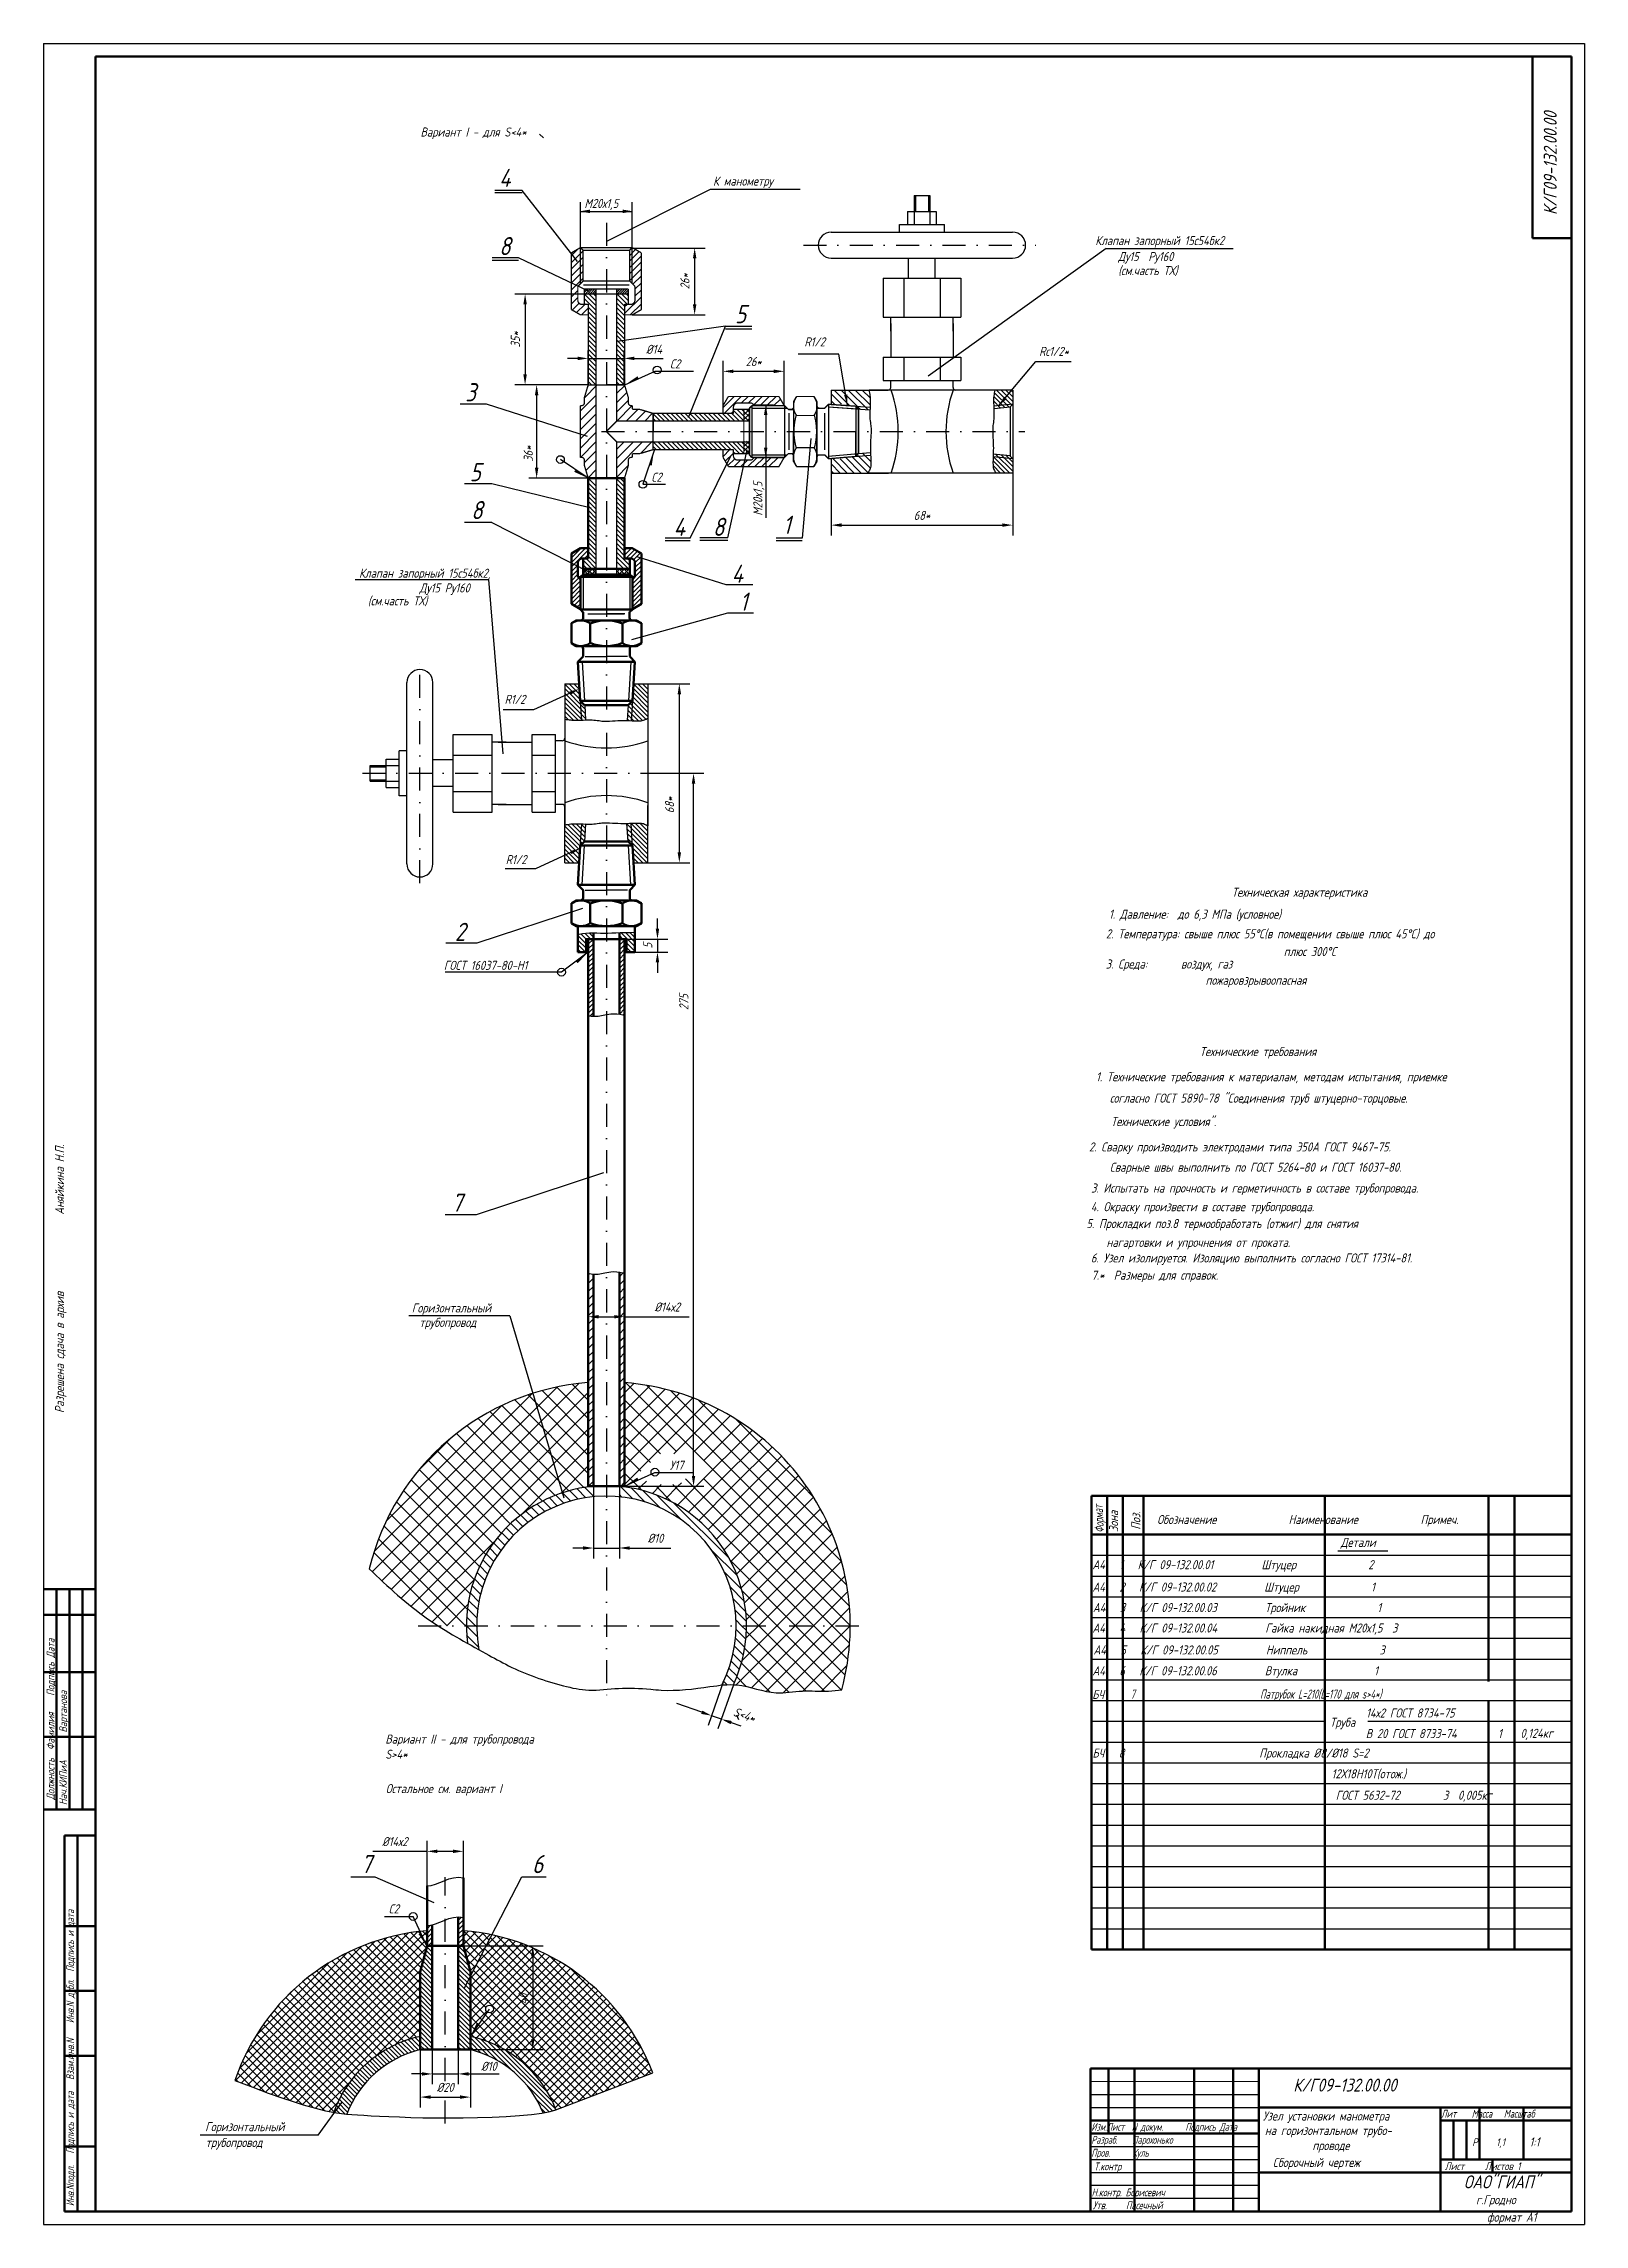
# Model space of a CAD drawing. Header units: inches. Extents: x 0 to 1949, y 0 to 841.
# Drawn here: x 0 to 594, y 0 to 841 of the extents above; entities that cross this region are included whole.
import ezdxf
from ezdxf.enums import TextEntityAlignment as Align

# ---------------------------------------------------------------- set-up
doc = ezdxf.new("R2010")
doc.units = ezdxf.units.IN
doc.header["$LTSCALE"] = 0.7
doc.header["$MEASUREMENT"] = 0
doc.linetypes.add('DASHDOT', pattern=[25.4, 12.7, -6.35, 0, -6.35])
doc.styles.add('ROMANC', font='romanc', dxfattribs={"width": 0.8, "oblique": 15, "height": 3.5})
doc.styles.get("Standard").update_dxf_attribs({"font": 'romand.shx', "width": 0.8, "oblique": 15, "height": 3.5})
doc.dimstyles.get("Standard").update_dxf_attribs({"dimtxt": 3.5, "dimasz": 4, "dimexe": 4, "dimexo": 0, "dimgap": 2, "dimtad": 1, "dimdec": 0, "dimdsep": 46, "dimtxsty": 'Standard', "dimcen": 0.09, "dimadec": 0, "dimazin": 0, "dimtfac": 1, "dimtdec": 0, "dimtmove": 0, "dimatfit": 3, "dimfxl": 0, "dimtolj": 1, "dimtzin": 0, "dimlwd": 25, "dimlwe": 25, "dimarcsym": 0})
pattern_1 = [(45, (-43.1092, 44.3526), (-0.8838835, 0.8838835), [])]
pattern_2 = [(135, (-43.1092, 44.3526), (-0.8838835, -0.8838835), [])]

msp = doc.modelspace()

# ---------------------------------------------------------------- texts
at = {"color": 0, "linetype": 'ByBlock', "style": 'ROMANC', "oblique": 15, "width": 0.8}
msp.add_text('%%C14', height=3.5, dxfattribs=at).set_placement((235.32, 723.1), align=Align.MIDDLE_CENTER)
msp.add_text('36*', height=3.5, rotation=90, dxfattribs=at).set_placement((186.84, 682.82), align=Align.MIDDLE_CENTER)
at = {"linetype": 'Continuous', "lineweight": 25, "oblique": 15}
for s, width, p in [('плюс 300%%DC', 0.8, (478.09, 489.12)), ('ГОСТ 16037-80-Н1', 0.8, (154.28, 483.79)), ('БЧ', 0.8, (404.26, 202.63)), ('7                                Патрубок L=210(L=170 для s>4*)', 0.65, (419.02, 202.76)), ('Труба', 0.8, (495.9, 191.89)), ('14х2 ГОСТ 8734-75', 0.8, (509.85, 195.47)), ('В 20 ГОСТ 8733-74', 0.8, (509.72, 187.52)), ('1', 0.8, (560.68, 187.53)), ('0,124кг', 0.8, (569.33, 187.63))]:
    msp.add_text(s, height=3.5, dxfattribs=dict(at, width=width)).set_placement(p)
at = {"lineweight": 25, "oblique": 15, "width": 0.8}
for s, p in [('Зона', (414.25, 267.01)), ('Поз.', (422.81, 267.9))]:
    msp.add_text(s, height=3.5, rotation=90, dxfattribs=at).set_placement(p)
msp.add_text('1:1', height=3.5, dxfattribs=at).set_placement((572.81, 30.04))
at = {"lineweight": 25, "attachment_point": 1}
for s, insert, char_height, width in [('Вариант I - для S<4*', (145.29, 808.66), 3.5, 62.4197), ('К манометру', (258.08, 789.73), 3.5, 44.6012), ('М20х1,5', (208.47, 781.11), 3.5, 35.6639), ('Клапан запорный 15с54бк2', (405.44, 766.79), 3.5, 70.9958), ('Ду15  Ру160', (414.29, 760.64), 3.5, 41.1648), ('(см.часть ТХ)', (414.29, 755.23), 3.5, 43.7185), ('R1/2', (293.28, 727.73), 3.5, 32.719), ('Rс1/2*', (383.8, 724.07), 3.5, 32.719), ('С2', (241.47, 719.25), 3.5, 15.4142), ('С2', (234.31, 675.55), 3.5, 15.4142), ('Клапан запорный 15с54бк2,', (121.6, 638.53), 3.5, 52.8579), ('Ду15 Ру160', (144.91, 632.84), 3.5, 41.1648), ('(см.часть ТХ)', (125.03, 627.85), 3.5, 43.7185), ('R1/2', (177.73, 589.87), 3.5, 32.719), ('R1/2', (178.15, 528.07), 3.5, 32.719), ('Техническая характеристика', (458.08, 515.48), 3.5, 128.6102), ('1. Давление:  до 6,3 МПа (условное)', (410.71, 507.02), 3.5, 144.1261), ('2. Температура: свыше плюс 55%%DС(в помещении свыше плюс 45%%DС) до         ', (409.55, 499.45), 3.5, 168.0265), ('3. Среда:       воздух, газ', (409.48, 487.8), 3.5, 163.9038), ('пожаровзрывоопасная', (447.96, 481.54), 3.5, 69.6455), ('Технические требования', (445.72, 454.05), 3.5, 102.7909), ('1. Технические требования к материалам, методам испытания, приемке ', (405.74, 444.33), 3.5, 177.1895), (' согласно ГОСТ 5890-78 "Соединения труб штуцерно-торцовые.', (409.18, 436.09), 3.5, 228.4083), ('Технические условия". ', (411.49, 427.06), 3.5, 203.9525), (' 2. Сварку производить электродами типа Э50А ГОСТ 9467-75.', (401.16, 417.26), 3.5, 193.0074), ('Сварные швы выполнить по ГОСТ 5264-80 и ГОСТ 16037-80.', (411.03, 409.44), 3.5, 152.7503), ('3. Испытать на прочность и герметичность в составе трубопровода.', (403.83, 401.41), 3.5, 200.573), (' 5. Прокладки поз.8 термообработать (отжиг) для снятия ', (400.15, 387.72), 3.5, 184.8861), ('4. Окраску произвести в составе трубопровода.', (403.71, 394.21), 3.5, 159.0384), ('  нагартовки и упрочнения от проката.', (406.05, 380.45), 3.5, 179.2446), ('6. Узел изолируется. Изоляцию выполнить согласно ГОСТ 17314-81.', (403.76, 374.45), 3.5, 171.9935), ('7.*  Размеры для справок.', (403.97, 367.8), 3.5, 182.1899), ('Горизонтальный ', (141.93, 355.17), 3.5, 77.5752), ('трубопровод', (144.85, 349.6), 3.5, 77.5752), ('У17', (241.39, 294.53), 3.5, 15.4142), (' Обозначение               Наименование             Примеч.', (427.45, 273.58), 3.5, 160.8509), ('Детали', (500.08, 264.74), 3.5, 34.5782), ('А4   1   К/Г 09-132.00.01          Штуцер               2', (404.35, 256.16), 3.5, 191.907), ('А4   2   К/Г 09-132.00.02          Штуцер               1', (404.35, 247.54), 3.5, 191.907), ('А4   3   К/Г 09-132.00.03          Тройник               1', (404.51, 239.61), 3.5, 191.907), ('А4   4   К/Г 09-132.00.04          Гайка накидная М20х1,5  3', (404.35, 231.74), 3.5, 191.907), ('А4   5   К/Г 09-132.00.05          Ниппель               3', (404.75, 223.28), 3.5, 191.907), ('А4   6   К/Г 09-132.00.06          Втулка                1', (404.35, 215.25), 3.5, 191.907), ('Вариант II - для трубопровода S>4*', (131.74, 188.9), 3.5, 62.4197), ('БЧ   8                            Прокладка %%C8/%%C18 S=2       ', (404.35, 183.52), 3.5, 191.907), ('Остальное см. вариант I ', (131.91, 169.8), 3.5, 73.2089), ('  12Х18Н10Т(отож.)', (492.83, 175.52), 3.5, 101.7791), ('    ГОСТ 5632-72         3  0,005кг', (490.72, 167.25), 3.5, 101.7791), ('С2', (133.03, 123.44), 3.5, 18.5414), ('{\\W0.7;Лит    Масса   Масштаб}', (538.75, 44.18), 3, 48.3624), ('Горизонтальный ', (62.27, 39.43), 3.5, 77.5752), ('{\\W0.6; Изм.Лист  N докум.      Подпись Дата\\P Разраб.    Парохонько\\P Пров.      Куль}', (402.48, 39.12), 3, 75.9719), ('трубопровод', (62.44, 33.32), 3.5, 77.5752), ('Р', (550.76, 33.2), 3, 4.7355), ('1,1', (560.02, 33.2), 3, 4.7355), ('{\\W0.7;Т.контр}', (404.99, 23.86), 3, 65.7648), ('Лист     Листов 1', (540.16, 23.94), 3, 49.4707), ('{\\W0.7; Н.контр. Борисевич}', (402.54, 13.85), 3, 40.546), ('{\\W0.7;Утв.     Пасечный}', (404.48, 8.86), 3, 39.2217), ('г.Гродно', (552.25, 11.25), 3.5, 35.0627), ('формат А1', (556.46, 4.53), 3.5, 32.7454)]:
    msp.add_mtext(s, dxfattribs=dict(at, insert=insert, char_height=char_height, width=width))
at = {"lineweight": 35, "insert": (578.34, 774.92), "char_height": 5, "width": 116.2188, "attachment_point": 1, "rotation": 90}
msp.add_mtext('К/Г09-132.00.00 ', dxfattribs=at)
at = {"lineweight": 35, "attachment_point": 1}
for s, insert, char_height, width in [('4', (175.6, 792.72), 7, 25.8231), ('8', (175.6, 766.41), 7, 25.8231), ('5', (266.56, 740.17), 7, 25.8231), ('3', (162.52, 710.04), 7, 25.8231), ('5', (164.26, 679.24), 7, 25.8231), ('8', (164.81, 664.6), 7, 25.8231), ('4', (242.84, 658.14), 7, 25.8231), ('8', (258, 658.14), 7, 25.8231), ('1', (285.04, 658.92), 7, 25.8231), ('4', (265.23, 640.1), 7, 25.8231), ('1', (268.35, 629.3), 7, 25.8231), ('2', (158.55, 501.96), 7, 25.8231), ('7', (157.29, 397.49), 7, 25.8231), ('7', (122.32, 142.44), 7, 25.8231), ('6', (188.32, 142.44), 7, 25.8231), ('К/Г09-132.00.00 ', (481.78, 56.22), 5, 116.2188), ('Узел установки манометра', (470.06, 43.55), 3.5, 67.1383), ('на горизонтальном трубо-', (470.82, 37.97), 3.5, 67.3555), (' Сборочный чертеж', (472.04, 25.63), 3.5, 67.3555), ('проводе ', (489.15, 32.14), 3.5, 71.0495), ('ОАО"ГИАП"', (547.55, 18.89), 5, 36.171)]:
    msp.add_mtext(s, dxfattribs=dict(at, insert=insert, char_height=char_height, width=width))
at = {"lineweight": 25, "attachment_point": 1}
for s, insert, char_height, width, rotation in [('М20х1,5', (273.59, 658.94), 3.5, 34.3225, 90), ('Разрешена сдача в архив                Аняйкина Н.П.', (4.41, 312.88), 3.5, 273.9552, 90), ('{\\W0.6;Формат}', (405.36, 266.6), 3.5, 24.1201, 93.2058), ('Должность  Фамилия    Подпись Дата', (1.2, 163.67), 3, 85.2134, 90), ('Вартанова', (6.02, 189.66), 3, 62.2383, 90), ('Нач.КИПиА', (6.02, 161.69), 3, 66.6475, 90), ('{\\W0.7; Инв.Nподл.   Подпись и дата   Взам.инв.N    Инв.N дубл.  Подпись и дата}', (8.76, 5.54), 3, 144.2887, 90)]:
    msp.add_mtext(s, dxfattribs=dict(at, insert=insert, char_height=char_height, width=width, rotation=rotation))
at = {"lineweight": 25, "insert": (270.12, 196.46), "char_height": 3.5, "attachment_point": 5, "rotation": 340.67797}
msp.add_mtext('S<4*', dxfattribs=at)
at = {"lineweight": 25, "char_height": 3.5, "attachment_point": 5}
for s, insert in [('\\A1;%%C10', (171.67, 60.96)), ('\\A1;%%C20', (154.83, 52.84))]:
    msp.add_mtext(s, dxfattribs=dict(at, insert=insert))

# ---------------------------------------------------------------- blocks, each defined once
blk = doc.blocks.new('*D457')
at = {"color": 0, "lineweight": 25}
for p, q in [((147.83, 143.86), (126.94, 143.86)), ((147.83, 126.75), (147.83, 147.86)), ((157.83, 143.86), (151.83, 143.86)), ((161.83, 129.81), (161.83, 147.86))]:
    blk.add_line(p, q, dxfattribs=at)
for points in [[(151.83, 144.53), (151.83, 143.2), (147.83, 143.86)], [(157.83, 144.53), (157.83, 143.2), (161.83, 143.86)]]:
    blk.add_solid(points, dxfattribs=at)
at = {"layer": 'DEFPOINTS', "color": 0, "lineweight": 25}
for p in [(147.83, 143.86), (147.83, 126.75), (161.83, 129.81)]:
    blk.add_point(p, dxfattribs=at)
at = {"color": 0, "lineweight": 25, "insert": (135.39, 147.61), "char_height": 3.5, "attachment_point": 5}
blk.add_mtext('\\A1;%%C14х2', dxfattribs=at)
blk = doc.blocks.new('*D461')
at = {"color": 0, "linetype": 'Continuous', "lineweight": 25}
for p, q in [((161.83, 107.36), (192.58, 107.36)), ((188.58, 103.36), (188.58, 71.39)), ((164.51, 67.39), (192.58, 67.39))]:
    blk.add_line(p, q, dxfattribs=at)
for points in [[(187.91, 103.36), (189.25, 103.36), (188.58, 107.36)], [(187.91, 71.39), (189.25, 71.39), (188.58, 67.39)]]:
    blk.add_solid(points, dxfattribs=at)
at = {"layer": 'DEFPOINTS', "color": 0, "linetype": 'Continuous', "lineweight": 25}
for p in [(161.83, 107.36), (164.51, 67.39), (188.58, 67.39)]:
    blk.add_point(p, dxfattribs=at)
at = {"color": 0, "linetype": 'Continuous', "lineweight": 25, "insert": (184.83, 86.94), "char_height": 3.5, "attachment_point": 5, "rotation": 90}
blk.add_mtext('\\A1;40', dxfattribs=at)
blk = doc.blocks.new('*X408')
at = {"color": 0}
for p, q in [((599.41, 872.86), (600.06, 873.51)), ((599.41, 869.72), (601.41, 871.72)), ((599.41, 866.58), (601.41, 868.58)), ((611.41, 872.29), (612.63, 873.51)), ((611.41, 869.15), (613.41, 871.15)), ((611.41, 866.01), (613.41, 868.01)), ((599.41, 863.43), (601.41, 865.43)), ((599.41, 860.29), (601.41, 862.29)), ((599.41, 857.15), (601.41, 859.15)), ((611.41, 862.86), (613.41, 864.86)), ((611.41, 859.72), (613.41, 861.72)), ((611.41, 856.58), (613.41, 858.58)), ((599.41, 854.01), (601.41, 856.01)), ((599.41, 850.86), (601.41, 852.86)), ((599.41, 847.72), (601.41, 849.72)), ((611.41, 853.43), (613.41, 855.43)), ((611.41, 850.29), (613.41, 852.29)), ((601.06, 846.22), (601.41, 846.58)), ((611.41, 847.15), (613.41, 849.15))]:
    blk.add_line(p, q, dxfattribs=at)
blk = doc.blocks.new('*D467')
at = {"color": 0, "lineweight": 25}
for p, q in [((209.97, 366.72), (209.97, 346.03)), ((223.97, 366.77), (223.97, 346.03)), ((213.97, 350.03), (219.97, 350.03)), ((223.97, 350.03), (248.86, 350.03))]:
    blk.add_line(p, q, dxfattribs=at)
for points in [[(213.97, 350.69), (213.97, 349.36), (209.97, 350.03)], [(219.97, 350.69), (219.97, 349.36), (223.97, 350.03)]]:
    blk.add_solid(points, dxfattribs=at)
at = {"layer": 'DEFPOINTS', "color": 0, "lineweight": 25}
for p in [(209.97, 366.72), (223.97, 366.77), (223.97, 350.03)]:
    blk.add_point(p, dxfattribs=at)
at = {"color": 0, "lineweight": 25, "insert": (240.42, 353.78), "char_height": 3.5, "attachment_point": 5}
blk.add_mtext('\\A1;%%C14х2', dxfattribs=at)
blk = doc.blocks.new('*D472')
at = {"color": 0, "lineweight": 25}
for p, q in [((211.97, 284.64), (211.97, 256.84)), ((221.97, 284.62), (221.97, 256.84)), ((207.97, 260.84), (203.97, 260.84)), ((211.97, 260.84), (221.97, 260.84)), ((225.97, 260.84), (241.8, 260.84))]:
    blk.add_line(p, q, dxfattribs=at)
for points in [[(207.97, 261.5), (207.97, 260.17), (211.97, 260.84)], [(225.97, 261.5), (225.97, 260.17), (221.97, 260.84)]]:
    blk.add_solid(points, dxfattribs=at)
at = {"layer": 'DEFPOINTS', "color": 0, "lineweight": 25}
for p in [(211.97, 284.64), (221.97, 284.62), (221.97, 260.84)]:
    blk.add_point(p, dxfattribs=at)
at = {"color": 0, "lineweight": 25, "insert": (235.88, 264.59), "char_height": 3.5, "attachment_point": 5}
blk.add_mtext('\\A1;%%C10', dxfattribs=at)
blk = doc.blocks.new('*D473')
at = {"color": 0, "linetype": 'Continuous', "lineweight": 25}
for p, q in [((236.65, 499.65), (236.65, 503.65)), ((224.77, 495.65), (240.65, 495.65)), ((224.77, 490.65), (240.65, 490.65)), ((236.65, 495.65), (236.65, 490.65)), ((236.65, 486.65), (236.65, 482.65))]:
    blk.add_line(p, q, dxfattribs=at)
for points in [[(235.98, 499.65), (237.31, 499.65), (236.65, 495.65)], [(235.98, 486.65), (237.31, 486.65), (236.65, 490.65)]]:
    blk.add_solid(points, dxfattribs=at)
at = {"layer": 'DEFPOINTS', "color": 0, "linetype": 'Continuous', "lineweight": 25}
for p in [(224.77, 495.65), (224.77, 490.65), (236.65, 490.65)]:
    blk.add_point(p, dxfattribs=at)
at = {"color": 0, "linetype": 'Continuous', "lineweight": 25, "insert": (232.9, 493.15), "char_height": 3.5, "attachment_point": 5, "rotation": 90}
blk.add_mtext('\\A1;5', dxfattribs=at)
blk = doc.blocks.new('*D474')
at = {"color": 0, "linetype": 'Continuous', "lineweight": 25}
for p, q in [((232.95, 559.61), (254.56, 559.61)), ((250.56, 288.64), (250.56, 555.61)), ((223.97, 284.64), (254.56, 284.64))]:
    blk.add_line(p, q, dxfattribs=at)
for points in [[(249.89, 555.61), (251.22, 555.61), (250.56, 559.61)], [(249.89, 288.64), (251.22, 288.64), (250.56, 284.64)]]:
    blk.add_solid(points, dxfattribs=at)
at = {"layer": 'DEFPOINTS', "color": 0, "linetype": 'Continuous', "lineweight": 25}
for p in [(232.95, 559.61), (250.56, 559.61), (223.97, 284.64)]:
    blk.add_point(p, dxfattribs=at)
at = {"color": 0, "linetype": 'Continuous', "lineweight": 25, "insert": (246.81, 471.39), "char_height": 3.5, "attachment_point": 5, "rotation": 90}
blk.add_mtext('\\A1;275', dxfattribs=at)
blk = doc.blocks.new('*D475')
at = {"color": 0, "linetype": 'Continuous', "lineweight": 25}
for p, q in [((232.95, 594.11), (249.08, 594.11)), ((245.08, 590.11), (245.08, 529.11)), ((232.95, 525.11), (249.08, 525.11))]:
    blk.add_line(p, q, dxfattribs=at)
for points in [[(244.42, 590.11), (245.75, 590.11), (245.08, 594.11)], [(244.42, 529.11), (245.75, 529.11), (245.08, 525.11)]]:
    blk.add_solid(points, dxfattribs=at)
at = {"layer": 'DEFPOINTS', "color": 0, "linetype": 'Continuous', "lineweight": 25}
for p in [(232.95, 594.11), (232.95, 525.11), (245.08, 525.11)]:
    blk.add_point(p, dxfattribs=at)
at = {"color": 0, "linetype": 'Continuous', "lineweight": 25, "insert": (241.33, 547.36), "char_height": 3.5, "attachment_point": 5, "rotation": 90}
blk.add_mtext('\\A1;68*', dxfattribs=at)
blk = doc.blocks.new('*X68')
at = {"color": 0}
for p, q in [((659.41, 734.85), (661.46, 736.89)), ((659.41, 736.65), (659.66, 736.89)), ((661.53, 734), (659.41, 736.12)), ((659.41, 733.05), (661.53, 735.17)), ((661.35, 732.39), (659.41, 734.32)), ((659.55, 732.39), (659.41, 732.52)), ((661.53, 735.79), (660.44, 736.89)), ((660.55, 732.39), (661.53, 733.38))]:
    blk.add_line(p, q, dxfattribs=at)
blk = doc.blocks.new('*D468')
at = {"color": 0, "lineweight": 25}
for p, q in [((227.2, 762.18), (254.99, 762.18)), ((250.99, 758.18), (250.99, 740.41)), ((226.95, 736.41), (254.99, 736.41))]:
    blk.add_line(p, q, dxfattribs=at)
for points in [[(250.32, 758.18), (251.65, 758.18), (250.99, 762.18)], [(250.32, 740.41), (251.65, 740.41), (250.99, 736.41)]]:
    blk.add_solid(points, dxfattribs=at)
at = {"layer": 'DEFPOINTS', "color": 0, "lineweight": 25}
for p in [(227.2, 762.18), (226.95, 736.41), (250.99, 736.41)]:
    blk.add_point(p, dxfattribs=at)
at = {"color": 0, "lineweight": 25, "insert": (247.24, 749.3), "char_height": 3.5, "attachment_point": 5, "rotation": 90}
blk.add_mtext('\\A1;26*', dxfattribs=at)
blk = doc.blocks.new('*D469')
at = {"color": 0, "lineweight": 25}
for p, q in [((208.45, 744.41), (181.62, 744.41)), ((185.62, 740.41), (185.62, 713.41)), ((209.95, 709.41), (181.62, 709.41))]:
    blk.add_line(p, q, dxfattribs=at)
for points in [[(184.95, 740.41), (186.29, 740.41), (185.62, 744.41)], [(184.95, 713.41), (186.29, 713.41), (185.62, 709.41)]]:
    blk.add_solid(points, dxfattribs=at)
at = {"layer": 'DEFPOINTS', "color": 0, "lineweight": 25}
for p in [(208.45, 744.41), (185.62, 709.41), (209.95, 709.41)]:
    blk.add_point(p, dxfattribs=at)
at = {"color": 0, "lineweight": 25, "insert": (181.87, 726.91), "char_height": 3.5, "attachment_point": 5, "rotation": 90}
blk.add_mtext('\\A1;35*', dxfattribs=at)
blk = doc.blocks.new('*D470')
at = {"color": 0, "lineweight": 25}
for p, q in [((261.95, 700.64), (261.95, 718.62)), ((285.5, 701.41), (285.5, 718.62)), ((265.95, 714.62), (281.5, 714.62))]:
    blk.add_line(p, q, dxfattribs=at)
for points in [[(265.95, 715.29), (265.95, 713.95), (261.95, 714.62)], [(281.5, 715.29), (281.5, 713.95), (285.5, 714.62)]]:
    blk.add_solid(points, dxfattribs=at)
at = {"layer": 'DEFPOINTS', "color": 0, "lineweight": 25}
for p in [(285.5, 714.62), (261.95, 700.64), (285.5, 701.41)]:
    blk.add_point(p, dxfattribs=at)
at = {"color": 0, "lineweight": 25, "insert": (273.73, 718.37), "char_height": 3.5, "attachment_point": 5}
blk.add_mtext('\\A1;26*', dxfattribs=at)
blk = doc.blocks.new('*D471')
at = {"color": 0, "lineweight": 25}
for p, q in [((303.61, 675.41), (303.61, 651.31)), ((373.61, 675.41), (373.61, 651.31)), ((307.61, 655.31), (369.61, 655.31))]:
    blk.add_line(p, q, dxfattribs=at)
for points in [[(307.61, 655.98), (307.61, 654.64), (303.61, 655.31)], [(369.61, 655.98), (369.61, 654.64), (373.61, 655.31)]]:
    blk.add_solid(points, dxfattribs=at)
at = {"layer": 'DEFPOINTS', "color": 0, "lineweight": 25}
for p in [(303.61, 675.41), (373.61, 675.41), (373.61, 655.31)]:
    blk.add_point(p, dxfattribs=at)
at = {"color": 0, "lineweight": 25, "insert": (338.61, 659.06), "char_height": 3.5, "attachment_point": 5}
blk.add_mtext('\\A1;68*', dxfattribs=at)

# ---------------------------------------------------------------- dimensions: what is measured, and where the dimension line sits
at = {"lineweight": 25}
for base, p1, p2, text, picture, middle in [((250.99, 736.41), (227.2, 762.18), (226.95, 736.41), '26*', '*D468', (247.24, 749.3)), ((185.62, 709.41), (208.45, 744.41), (209.95, 709.41), '35*', '*D469', (181.87, 726.91))]:
    dim = msp.add_linear_dim(base=base, p1=p1, p2=p2, angle=90, text=text, dimstyle='Standard', dxfattribs=at)
    dim.commit()
    dim.dimension.update_dxf_attribs({"geometry": picture, "text_midpoint": middle})
for base, p1, p2, text, picture, middle in [((285.5, 714.62), (261.95, 700.64), (285.5, 701.41), '26*', '*D470', (273.73, 718.37)), ((373.61, 655.31), (303.61, 675.41), (373.61, 675.41), '68*', '*D471', (338.61, 659.06))]:
    dim = msp.add_linear_dim(base=base, p1=p1, p2=p2, text=text, dimstyle='Standard', dxfattribs=at)
    dim.commit()
    dim.dimension.update_dxf_attribs({"geometry": picture, "text_midpoint": middle})
at = {"linetype": 'Continuous', "lineweight": 25}
for base, p1, p2, text, picture, middle in [((245.08, 525.11), (232.95, 594.11), (232.95, 525.11), '68*', '*D475', (245.08, 547.36)), ((250.56, 559.61), (223.97, 284.64), (232.95, 559.61), '275', '*D474', (250.56, 471.39)), ((236.65, 490.65), (224.77, 495.65), (224.77, 490.65), '5', '*D473', (236.65, 493.15)), ((188.58, 67.39), (161.83, 107.36), (164.51, 67.39), '40', '*D461', (188.58, 86.94))]:
    dim = msp.add_linear_dim(base=base, p1=p1, p2=p2, angle=90, text=text, dimstyle='Standard', override={"dimscale": 1}, dxfattribs=at)
    dim.commit()
    dim.dimension.update_dxf_attribs({"geometry": picture, "text_midpoint": middle, "dimtype": 160})
at = {"lineweight": 25}
dim = msp.add_linear_dim(base=(223.97, 350.03), p1=(209.97, 366.72), p2=(223.97, 366.77), text='%%C14х2', dimstyle='Standard', override={"dimscale": 1}, dxfattribs=at)
dim.commit()
dim.dimension.update_dxf_attribs({"geometry": '*D467', "text_midpoint": (240.42, 350.03), "dimtype": 160})
dim = msp.add_linear_dim(base=(221.97, 260.84), p1=(211.97, 284.64), p2=(221.97, 284.62), text='%%C10', dimstyle='Standard', override={"dimscale": 1}, dxfattribs=at)
dim.commit()
dim.dimension.update_dxf_attribs({"geometry": '*D472', "text_midpoint": (235.88, 264.59)})
dim = msp.add_linear_dim(base=(147.83, 143.86), p1=(161.83, 129.81), p2=(147.83, 126.75), angle=180, text='%%C14х2', dimstyle='Standard', override={"dimscale": 1}, dxfattribs=at)
dim.commit()
dim.dimension.update_dxf_attribs({"geometry": '*D457', "text_midpoint": (135.39, 147.61)})

# ---------------------------------------------------------------- hatches: boundary and pattern name
at = {"lineweight": 25}
h = msp.add_hatch(dxfattribs=at)
h.set_pattern_fill('ANSI31', color=256, scale=5, style=0)
h.set_pattern_definition([(45, (-1462.4537, -152.5412), (-0.44194174, 0.44194174), [])])
h.paths.add_polyline_path([(212.95, 746.41), (208.45, 746.41), (208.45, 744.41), (212.95, 744.41)])
h.paths.add_polyline_path([(225.45, 746.41), (220.95, 746.41), (220.95, 744.41), (225.45, 744.41)])
at = {"linetype": 'Continuous', "lineweight": 25}
h = msp.add_hatch(dxfattribs=at)
h.set_pattern_fill('ANSI31', color=256, scale=10, style=0)
h.set_pattern_definition(pattern_1)
h.paths.add_polyline_path([(230.45, 644.41), (226.94, 646.44), (223.95, 646.44), (223.95, 642.44), (226.39, 642.44, -0.414214), (227.99, 640.84), (227.99, 635.81, -0.198912), (227.7, 635.1), (226.97, 634.37), (226.97, 622.9), (230.45, 624.91)])
h.paths.add_polyline_path([(206.24, 635.1, -0.198912), (205.95, 635.81), (205.95, 639.38), (203.45, 640.66), (203.45, 624.91), (206.97, 622.88), (206.97, 634.37)])
h.paths.add_polyline_path([(209.95, 646.44), (206.95, 646.44), (203.45, 644.42), (203.45, 640.66), (205.95, 639.38), (205.95, 640.84, -0.414214), (207.55, 642.44), (209.95, 642.44)])
h = msp.add_hatch(dxfattribs=at)
h.set_pattern_fill('ANSI31', color=256, scale=10, angle=90, style=0)
h.set_pattern_definition(pattern_2)
h.paths.add_polyline_path([(232.95, 594.11), (227.45, 594.11), (227.03, 587.51), (226.56, 579.88, 0.013374), (229.94, 579.83, 0.103314), (231.62, 580.21, 0.018147), (232.95, 580.87)])
h.paths.add_polyline_path([(227.03, 587.51), (225.42, 585.91), (225.33, 585.91), (224.96, 579.95, -0.005152), (225.86, 579.91, 0.002755), (226.56, 579.88)])
h.paths.add_polyline_path([(208.61, 585.91), (208.52, 585.91), (206.91, 587.51), (207.37, 580.11, 0.005074), (208.97, 580.17)])
h.paths.add_polyline_path([(206.91, 587.51), (206.49, 594.11), (200.95, 594.11), (200.95, 580.49, 0.010158), (203.19, 580.17, 0.030036), (204.8, 580.07, 0.008147), (207.37, 580.11)])
h = msp.add_hatch(dxfattribs=at)
h.set_pattern_fill('ANSI31', color=256, scale=10, angle=90, style=0)
h.set_pattern_definition(pattern_2)
h.paths.add_polyline_path([(207.43, 540.12, 0.008345), (204.8, 540.16, 0.030036), (203.19, 540.06, 0.010158), (200.95, 539.74), (200.95, 539.24), (200.95, 525.11), (206.49, 525.11), (206.91, 531.71)])
h.paths.add_polyline_path([(209.03, 540.05, 0.005074), (207.43, 540.12), (206.91, 531.71), (208.52, 533.31), (208.61, 533.31)])
h.paths.add_polyline_path([(226.49, 540.35, 0.002508), (225.86, 540.32, -0.005508), (224.9, 540.28), (225.33, 533.31), (225.42, 533.31), (227.03, 531.71)])
h.paths.add_polyline_path([(232.95, 539.36, 0.018147), (231.62, 540.02, 0.103314), (229.94, 540.4, 0.013621), (226.49, 540.35), (227.08, 530.93), (227.45, 525.11), (232.95, 525.11)])
h = msp.add_hatch(dxfattribs=at)
h.set_pattern_fill('ANSI31', color=256, scale=10, angle=90, style=0)
h.set_pattern_definition(pattern_2)
h.paths.add_polyline_path([(227.97, 498.3), (226.16, 498.27), (224.14, 498.22), (222.29, 498.16), (221.97, 498.14), (221.97, 495.65), (224.77, 495.65), (224.77, 490.65), (227.97, 490.65)])
h.paths.add_polyline_path([(209.17, 495.65), (211.97, 495.65), (211.97, 498.05), (211.89, 498.05), (210.52, 498.03), (209.16, 497.96), (207.8, 497.79), (206.44, 497.52), (205.97, 497.38), (205.97, 490.65), (209.17, 490.65)])
h = msp.add_hatch(dxfattribs=at)
h.set_pattern_fill('ANSI31', color=256, scale=10, style=0)
h.set_pattern_definition(pattern_1)
h.paths.add_polyline_path([(209.97, 466.21, 0.005268), (210.36, 466.12, 0.040255), (211.97, 465.91), (211.97, 495.65), (209.97, 495.65)])
h.paths.add_polyline_path([(221.97, 466.74, -0.026699), (223.32, 466.45, -0.007944), (223.97, 466.26), (223.97, 495.65), (221.97, 495.65)])
h = msp.add_hatch(dxfattribs=at)
h.set_pattern_fill('ANSI37', color=256, scale=18, style=0)
h.set_pattern_definition([(45, (-291.6297, -526.5986), (-1.59099, 1.59099), []), (135, (-291.6297, -526.5986), (-1.59099, -1.59099), [])])
h.paths.add_polyline_path([(172.82, 111.65), (164.51, 95.6), (164.51, 72.52, -0.000219), (164.55, 72.51), (171.09, 81.79, -0.251586), (170.42, 83.04, -1), (173.42, 83.04, -0.597972), (171.09, 81.79), (164.55, 72.51, -0.253196), (197.49, 44.17), (234.87, 58.42, 0.253958)])
h.paths.add_polyline_path([(145.16, 97.36), (147.8, 107.23), (147.72, 107.36), (147.76, 107.36), (145.15, 113.01, 0.289965), (73.75, 55.54), (80.63, 52.89), (86.61, 50.66), (91.79, 48.82), (96.25, 47.33), (100.09, 46.13), (103.38, 45.18), (106.22, 44.44), (108.7, 43.85), (110.91, 43.39), (111.82, 43.23, -0.259315), (145.16, 72.52)])
h.paths.add_polyline_path([(182.21, 83.6), (182.21, 90.28), (187.46, 90.28), (187.46, 83.6)], flags=24)
h = msp.add_hatch(dxfattribs=at)
h.set_pattern_fill('ANSI37', color=256, scale=18, angle=90, style=0)
h.set_pattern_definition([(135, (-292.1306, -501.989), (-1.59099, -1.59099), []), (225, (-292.1306, -501.989), (1.59099, -1.59099), [])])
h.paths.add_polyline_path([(172.82, 111.65, 0.032461), (161.83, 113.27), (161.83, 107.36), (164.51, 97.36), (164.51, 95.6)])
h.paths.add_polyline_path([(147.81, 107.26), (147.83, 107.33), (147.83, 113.27, 0.007851), (145.15, 113.01)])
h = msp.add_hatch(dxfattribs=at)
h.set_pattern_fill('ANSI31', color=256, scale=10, angle=90, style=0)
h.set_pattern_definition([(135, (-292.1306, -503.069), (-0.8838835, -0.8838835), [])])
h.paths.add_polyline_path([(159.83, 67.39), (164.51, 67.39), (164.51, 67.41), (164.51, 97.36), (161.83, 107.36), (159.83, 107.36)])
h.paths.add_polyline_path([(145.16, 67.39), (149.83, 67.39), (149.83, 67.41), (149.83, 107.36), (147.84, 107.36), (147.81, 107.26), (147.91, 107.03), (147.8, 107.23), (145.16, 97.36)])
h = msp.add_hatch(dxfattribs=at)
h.set_pattern_fill('ANSI31', color=256, scale=10, angle=90, style=0)
h.set_pattern_definition([(135, (-292.1306, -501.989), (-0.8838835, -0.8838835), [])])
h.paths.add_polyline_path([(111.82, 43.23), (112.93, 43.02), (114.86, 42.74), (116.79, 42.52), (116.88, 42.51, -0.245504), (145.16, 67.39), (145.16, 67.41), (145.16, 72.52, 0.259315)])
h.paths.add_polyline_path([(164.51, 72.52), (164.51, 67.39, -0.242178), (192.59, 42.98), (195.27, 43.48), (197.49, 44.17, 0.25343)])

# ---------------------------------------------------------------- linework, layer by layer
for p, q in [((0, 841), (0, 0)), ((0, 841), (594, 841)), ((594, 841), (594, 0)), ((217.07, 764.83), (257.14, 784.85)), ((257.14, 784.85), (291.64, 784.85)), ((335.61, 782.42), (341.61, 782.42)), ((335.61, 782.42), (335.61, 771.28)), ((336.11, 782.42), (336.11, 776.28)), ((341.11, 782.42), (341.11, 776.28)), ((341.61, 782.42), (341.61, 771.28)), ((333.11, 776.28), (344.11, 776.28)), ((333.11, 776.28), (333.11, 771.28)), ((344.11, 776.28), (344.11, 771.28)), ((303.62, 768.28), (373.59, 768.28)), ((329.94, 771.28), (347.28, 771.28)), ((329.94, 768.28), (329.94, 771.28)), ((347.28, 768.28), (347.28, 771.28)), ((303.62, 758.28), (373.59, 758.28)), ((333.48, 750.5), (333.48, 758.28)), ((343.74, 750.5), (343.74, 758.28)), ((409.64, 761.99), (458.66, 761.99)), ((206.95, 749.57), (206.95, 756.38)), ((206.95, 749.59), (206.95, 756.38)), ((206.95, 748.42), (206.95, 756.38)), ((226.95, 749.59), (226.95, 756.38)), ((226.95, 748.45), (226.95, 756.38)), ((323.61, 750.5), (353.61, 750.5)), ((323.61, 735.5), (353.61, 735.5)), ((326.61, 730.05), (326.61, 735.5)), ((326.61, 733.09), (326.61, 720.05)), ((350.61, 730.05), (350.61, 735.5)), ((350.61, 733.09), (350.61, 720.05)), ((306.62, 721.29), (290.88, 721.29)), ((309.89, 701.4), (306.62, 721.29)), ((323.61, 720.05), (353.61, 720.05)), ((368.24, 701.4), (382.58, 718.45)), ((382.58, 718.45), (396.12, 718.45)), ((209.95, 709.41), (216.95, 709.41)), ((209.95, 709.41), (223.95, 709.41)), ((212.95, 709.41), (212.95, 691.41)), ((223.95, 709.41), (216.95, 709.41)), ((224.05, 709.36), (235.71, 714.74)), ((235.71, 714.74), (250.48, 714.74)), ((303.61, 707.41), (325.61, 707.41)), ((373.61, 707.41), (318.23, 707.41)), ((323.61, 711.05), (353.61, 711.05)), ((326.61, 708.41), (326.61, 711.05)), ((350.61, 708.41), (350.61, 711.05)), ((234.95, 698.41), (234.95, 691.41)), ((273.07, 701.43), (272.07, 700.43)), ((272.07, 700.43), (272.07, 682.42)), ((272.07, 700.43), (272.07, 682.42)), ((272.07, 700.43), (272.07, 682.42)), ((272.07, 700.43), (272.07, 682.42)), ((272.07, 700.43), (272.07, 682.42)), ((272.14, 700.43), (272.14, 682.42)), ((272.14, 700.43), (272.14, 682.42)), ((272.14, 700.43), (272.14, 682.42)), ((272.14, 700.43), (272.14, 682.42)), ((272.14, 700.43), (272.14, 682.42)), ((272.14, 700.43), (272.14, 682.42)), ((272.14, 700.43), (272.14, 682.42)), ((273.07, 700.41), (285.64, 700.41)), ((274.14, 700.41), (286.64, 700.41)), ((275.14, 701.41), (285.64, 701.41)), ((287.14, 699.91), (285.64, 701.41)), ((285.64, 701.41), (285.64, 681.42)), ((286.64, 700.41), (286.64, 700.37)), ((286.64, 700.41), (286.64, 700.37)), ((287.14, 699.91), (289.14, 699.91)), ((287.31, 698.04), (287.31, 684.57)), ((289.14, 703), (289.14, 691.41)), ((298.14, 691.41), (298.14, 703)), ((298.14, 700.41), (301.14, 700.41)), ((301.14, 700.41), (302.66, 701.93)), ((301.14, 700.41), (301.14, 700.36)), ((302.51, 700.92), (318.5, 699.79)), ((302.57, 700.92), (314.04, 700.11)), ((303.6, 701.85), (318.59, 700.79)), ((313.11, 701.18), (314.04, 700.11)), ((314.14, 699.99), (314.14, 683.01)), ((373.61, 701.91), (366.29, 701.21)), ((372.61, 700.81), (366.41, 700.22)), ((373.61, 701.91), (372.61, 700.91)), ((372.61, 700.91), (372.61, 681.86)), ((206.95, 681.41), (206.95, 691.41)), ((234.95, 684.41), (234.95, 691.41)), ((289.14, 679.82), (289.14, 691.41)), ((298.14, 691.41), (298.14, 679.82)), ((235.33, 684.11), (231.04, 671.06)), ((273.07, 681.42), (272.07, 682.42)), ((273.07, 682.41), (286.64, 682.41)), ((274.14, 682.41), (285.64, 682.41)), ((274.15, 682.41), (286.64, 682.41)), ((275.14, 681.41), (285.64, 681.41)), ((287.14, 682.91), (285.64, 681.41)), ((286.64, 682.41), (286.64, 682.45)), ((287.14, 682.91), (289.14, 682.91)), ((289.14, 681.62), (289.14, 681.91)), ((298.14, 682.41), (301.14, 682.41)), ((298.14, 679.82), (298.14, 681.62)), ((301.14, 682.41), (302.66, 680.89)), ((302.5, 681.9), (318.7, 683.26)), ((302.55, 681.91), (314.01, 682.87)), ((303.6, 680.99), (318.82, 682.27)), ((313.1, 681.79), (314.01, 682.87)), ((373.61, 680.91), (366.06, 681.66)), ((372.61, 682.01), (366.09, 682.66)), ((373.61, 680.91), (372.61, 681.91)), ((209.95, 673.41), (199.29, 680.61)), ((209.95, 673.41), (223.95, 673.41)), ((303.61, 675.41), (325.67, 675.41)), ((373.61, 675.41), (317.85, 675.41)), ((120.05, 634.28), (171.54, 634.28)), ((207.96, 635.32), (207.96, 622.76)), ((225.98, 635.32), (225.98, 622.76)), ((209.83, 621.08), (216.95, 621.08)), ((210.32, 621.08), (223.78, 621.08)), ((224.06, 621.08), (216.95, 621.08)), ((228.59, 618.58), (230.45, 617.51)), ((230.45, 617.51), (230.45, 610.71)), ((205.35, 608.66), (216.95, 608.66)), ((216.95, 608.66), (205.35, 608.66)), ((216.99, 608.66), (205.4, 608.66)), ((207.21, 608.66), (205.4, 608.66)), ((205.4, 608.66), (206.99, 608.66)), ((216.95, 608.66), (228.54, 608.66)), ((226.73, 608.66), (228.54, 608.66)), ((228.54, 608.66), (226.95, 608.66)), ((228.54, 608.66), (230.45, 609.76)), ((208.81, 604.66), (216.99, 604.66)), ((225.13, 604.66), (216.95, 604.66)), ((140.08, 524.63), (140.08, 594.6)), ((150.08, 524.63), (150.08, 594.6)), ((203.24, 590.6), (188.91, 584.11)), ((200.95, 594.11), (200.95, 539.74)), ((200.95, 594.11), (200.95, 539.24)), ((232.95, 594.11), (232.95, 539.36)), ((216.97, 585.91), (208.6, 585.91)), ((216.97, 585.91), (225.34, 585.91)), ((157.86, 544.61), (157.86, 574.61)), ((172.86, 544.61), (172.86, 574.61)), ((188.31, 544.61), (188.31, 574.61)), ((197.31, 544.61), (197.31, 574.61)), ((199.95, 572.11), (197.31, 572.11)), ((132.08, 554.11), (132.08, 565.11)), ((132.08, 565.11), (137.08, 565.11)), ((137.08, 550.94), (137.08, 568.28)), ((140.08, 568.28), (137.08, 568.28)), ((157.86, 564.74), (150.08, 564.74)), ((178.31, 571.61), (172.86, 571.61)), ((175.27, 571.61), (188.31, 571.61)), ((125.94, 556.61), (125.94, 562.61)), ((125.94, 562.61), (137.08, 562.61)), ((125.94, 562.11), (132.08, 562.11)), ((125.94, 557.11), (132.08, 557.11)), ((125.94, 556.61), (137.08, 556.61)), ((132.08, 554.11), (137.08, 554.11)), ((140.08, 550.94), (137.08, 550.94)), ((157.86, 554.48), (150.08, 554.48)), ((178.31, 547.61), (172.86, 547.61)), ((175.27, 547.61), (188.31, 547.61)), ((199.95, 547.61), (197.31, 547.61)), ((200.95, 525.11), (200.95, 547.11)), ((232.95, 525.11), (232.95, 547.18)), ((216.97, 533.31), (208.6, 533.31)), ((216.97, 533.31), (225.34, 533.31)), ((203.26, 529.01), (189.61, 522.79)), ((208.81, 514.57), (216.99, 514.57)), ((225.13, 514.57), (216.95, 514.57)), ((205.35, 510.57), (216.95, 510.57)), ((216.95, 510.57), (205.35, 510.57)), ((216.99, 510.57), (205.4, 510.57)), ((207.21, 510.57), (205.4, 510.57)), ((205.4, 510.57), (206.99, 510.57)), ((216.95, 510.57), (228.54, 510.57)), ((226.73, 510.57), (228.54, 510.57)), ((228.54, 510.57), (226.95, 510.57)), ((228.54, 510.57), (230.45, 509.47)), ((230.45, 501.72), (230.45, 508.51)), ((228.59, 500.65), (230.45, 501.72)), ((209.97, 490.65), (199.65, 482.96)), ((223.97, 284.64), (235.63, 290.02)), ((235.63, 290.02), (250.4, 290.02)), ((211.97, 284.87), (211.97, 280.62)), ((221.97, 284.87), (221.97, 280.62)), ((131.41, 118.71), (142.52, 118.71)), ((147.91, 107.03), (142.52, 118.71)), ((164.52, 72.48), (171.92, 82.97)), ((0, 0), (594, 0))]:
    msp.add_line(p, q)
at = {"lineweight": 50}
for p, q in [((20, 836), (20, 5)), ((20, 836), (589, 836)), ((574, 836), (574, 766)), ((589, 836), (589, 5)), ((574, 766), (589, 766)), ((209.95, 673.44), (209.95, 642.44)), ((223.95, 673.44), (223.95, 642.44)), ((206.95, 646.44), (203.45, 644.42)), ((203.45, 644.42), (203.45, 624.91)), ((205.95, 640.84), (205.95, 635.81)), ((206.95, 646.44), (209.95, 646.44)), ((207.55, 642.44), (209.95, 642.44)), ((208.45, 642.44), (209.95, 642.44)), ((223.95, 646.44), (226.94, 646.44)), ((223.95, 642.44), (225.45, 642.44)), ((223.95, 642.44), (226.35, 642.44)), ((226.94, 646.44), (230.45, 644.41)), ((227.99, 640.84), (227.99, 635.81)), ((230.45, 644.41), (230.45, 624.91)), ((206.24, 635.1), (206.97, 634.37)), ((207.96, 636.32), (225.94, 636.32)), ((207.96, 636.32), (225.94, 636.32)), ((207.96, 636.32), (225.94, 636.32)), ((207.96, 636.32), (225.94, 636.32)), ((207.96, 636.32), (225.94, 636.32)), ((207.96, 636.32), (225.98, 636.32)), ((207.97, 638.44), (225.97, 638.44)), ((227.7, 635.1), (226.97, 634.37)), ((206.95, 622.89), (203.45, 624.91)), ((206.97, 622.76), (226.94, 622.76)), ((206.97, 622.76), (216.95, 622.76)), ((226.97, 622.76), (216.95, 622.76)), ((226.97, 622.9), (230.45, 624.91)), ((205.3, 618.58), (203.45, 617.51)), ((203.45, 617.51), (203.45, 609.76)), ((205.3, 618.58), (228.59, 618.58)), ((210.76, 617.37), (210.76, 609.86)), ((223.13, 617.4), (223.13, 609.86)), ((228.59, 618.58), (230.45, 617.51)), ((230.45, 617.51), (230.45, 609.76)), ((205.35, 608.66), (203.45, 609.76)), ((205.4, 608.66), (216.99, 608.66)), ((228.54, 608.66), (216.95, 608.66)), ((228.54, 608.66), (230.45, 609.76)), ((216.97, 602.61), (205.96, 602.61)), ((216.97, 602.61), (227.98, 602.61)), ((216.97, 587.51), (206.91, 587.51)), ((216.97, 585.91), (208.52, 585.91)), ((216.97, 587.51), (227.03, 587.51)), ((216.97, 585.91), (225.42, 585.91)), ((216.97, 531.71), (206.91, 531.71)), ((216.97, 533.31), (208.52, 533.31)), ((216.97, 533.31), (225.42, 533.31)), ((216.97, 531.71), (227.03, 531.71)), ((216.97, 516.61), (205.96, 516.61)), ((216.97, 516.61), (227.98, 516.61)), ((205.35, 510.57), (203.45, 509.47)), ((203.45, 501.72), (203.45, 509.47)), ((205.4, 510.57), (216.99, 510.57)), ((210.76, 501.86), (210.76, 509.37)), ((228.54, 510.57), (216.95, 510.57)), ((223.13, 501.82), (223.13, 509.37)), ((228.54, 510.57), (230.45, 509.47)), ((230.45, 501.72), (230.45, 509.47)), ((205.3, 500.65), (203.45, 501.72)), ((205.3, 500.65), (228.59, 500.65)), ((228.59, 500.65), (230.45, 501.72)), ((205.97, 490.65), (209.97, 490.65)), ((209.17, 495.65), (209.17, 490.65)), ((209.17, 495.65), (224.77, 495.65)), ((209.97, 495.65), (209.97, 366.72)), ((211.97, 495.65), (211.97, 465.91)), ((221.97, 495.65), (221.97, 466.74)), ((223.97, 495.65), (223.97, 366.77)), ((223.97, 490.65), (227.97, 490.65)), ((224.77, 495.65), (224.77, 490.65)), ((209.95, 383.06), (209.95, 284.64)), ((223.97, 383.1), (223.97, 284.64)), ((211.97, 366.43), (211.97, 284.64)), ((221.97, 367.25), (221.97, 284.64)), ((404, 281.02), (404, 106.02)), ((404, 281.02), (589, 281.02)), ((410, 281.02), (410, 106.02)), ((416, 281.02), (416, 106.02)), ((424, 281.02), (424, 106.02)), ((494, 281.02), (494, 106.02)), ((557, 281.02), (557, 209.38)), ((567, 281.02), (567, 106.02)), ((404, 266.02), (589, 266.02)), ((0, 245.02), (20, 245.02)), ((5, 245.02), (5, 160.02)), ((10, 245.02), (10, 160.02)), ((15, 245.02), (15, 160.02)), ((0, 235.02), (20, 235.02)), ((0, 213.02), (20, 213.02)), ((557, 202.02), (557, 106.02)), ((0, 188.02), (20, 188.02)), ((0, 160.02), (20, 160.02)), ((8, 150.02), (8, 5)), ((8, 150.02), (20, 150.02)), ((13, 150.02), (13, 5)), ((147.83, 107.36), (147.83, 130.54)), ((161.83, 107.36), (161.83, 133.61)), ((159.83, 67.39), (159.83, 118.57)), ((8, 115.02), (20, 115.02)), ((149.83, 67.39), (149.83, 115.48)), ((147.84, 107.36), (145.16, 97.36)), ((161.83, 107.36), (164.51, 97.36)), ((404, 106.02), (589, 106.02)), ((145.16, 97.36), (145.16, 67.39)), ((164.51, 97.36), (164.51, 67.39)), ((8, 90.02), (20, 90.02)), ((145.16, 67.39), (164.51, 67.39)), ((8, 65.02), (20, 65.02)), ((403.56, 60.07), (589, 60.07)), ((403.59, 60.07), (403.59, 5)), ((410.56, 60.07), (410.56, 35.07)), ((420.56, 60.07), (420.56, 5.07)), ((443.56, 60.07), (443.56, 5.07)), ((458.56, 60.07), (458.56, 5.07)), ((468.56, 60.07), (468.56, 5.07)), ((468.56, 45.07), (589, 45.07)), ((538.56, 45.07), (538.56, 5.07)), ((553.56, 45.07), (553.56, 25.07)), ((570.56, 45.07), (570.56, 25.07)), ((403.56, 40.07), (468.56, 40.07)), ((403.56, 35.07), (468.56, 35.07)), ((538.56, 40.07), (589, 40.07)), ((543.56, 40.07), (543.56, 25.07)), ((548.56, 40.07), (548.56, 25.07)), ((8, 30.02), (20, 30.02)), ((468.56, 20.07), (589, 20.07)), ((538.56, 25.07), (588.56, 25.07)), ((558.56, 25.07), (558.56, 20.07)), ((8, 5), (589, 5))]:
    msp.add_line(p, q, dxfattribs=at)
at = {"lineweight": 25}
for p, q in [((191.16, 806.1), (192.75, 804.61)), ((184.47, 784.4), (173.95, 784.4)), ((184.47, 783.4), (173.95, 783.4)), ((205.88, 756.99), (184.47, 784.4)), ((183.07, 758.33), (172.98, 758.33)), ((183.07, 757.33), (172.98, 757.33)), ((210.31, 745.42), (183.07, 758.33)), ((409.6, 761.98), (341.03, 712.72)), ((262.92, 731.98), (221.13, 726.11)), ((248.6, 696.78), (262.92, 731.98)), ((262.92, 731.98), (273.01, 731.98)), ((262.92, 730.98), (273.01, 730.98)), ((170.76, 701.97), (160.58, 701.97)), ((209.73, 689.47), (170.76, 701.97)), ((249.28, 650.29), (264.88, 682.07)), ((263.79, 650.36), (271.28, 684.37)), ((295.76, 688.77), (292.48, 650.29)), ((172.79, 671.28), (162.32, 671.28)), ((211.06, 661.86), (172.79, 671.28)), ((231.05, 671.09), (239.77, 671.09)), ((172.79, 656.26), (162.32, 656.26)), ((249.28, 650.29), (239.65, 650.29)), ((249.28, 649.29), (239.65, 649.29)), ((263.84, 650.43), (252.94, 650.43)), ((263.84, 649.43), (252.94, 649.43)), ((292.48, 650.29), (282.38, 650.29)), ((292.48, 649.29), (282.38, 649.29)), ((228.65, 643.23), (262.96, 632.47)), ((262.96, 632.47), (273.43, 632.47)), ((226.79, 611.24), (263.83, 621.45)), ((263.83, 621.45), (273.72, 621.45)), ((188.91, 584.11), (177.2, 584.11)), ((189.61, 522.79), (177.95, 522.79)), ((207.72, 507.52), (167, 494.04)), ((167, 494.04), (155.12, 494.04)), ((215.79, 405.52), (166.7, 389.27)), ((166.7, 389.27), (154.82, 389.27)), ((179.77, 350.38), (140.75, 350.38)), ((165.89, 297.94), (188.36, 320.41)), ((167.91, 292.89), (197.95, 322.92)), ((169.93, 287.84), (206.36, 324.27)), ((171.95, 282.79), (209.97, 320.8)), ((209.97, 296.66), (186.75, 319.88)), ((209.97, 303.73), (192.17, 321.54)), ((209.97, 310.81), (197.87, 322.91)), ((209.97, 317.88), (203.89, 323.95)), ((223.97, 320.66), (227.58, 324.27)), ((223.97, 313.59), (233.74, 323.36)), ((223.97, 306.52), (239.56, 322.11)), ((223.97, 299.45), (245.09, 320.56)), ((264.42, 284.64), (224.49, 324.57)), ((271.49, 284.64), (232.57, 323.57)), ((278.57, 284.64), (241.62, 321.58)), ((163.87, 302.99), (176.68, 315.79)), ((202.52, 282.9), (172, 313.42)), ((173.97, 277.74), (209.97, 313.73)), ((208.32, 284.17), (176.69, 315.8)), ((209.97, 289.59), (181.6, 317.96)), ((223.97, 292.38), (250.34, 318.75)), ((243.86, 298.13), (223.97, 318.02)), ((223.97, 285.31), (255.34, 316.68)), ((242.95, 297.22), (260.12, 314.38)), ((250.93, 298.13), (264.67, 311.87)), ((285.64, 284.64), (252.29, 317.98)), ((132.04, 271.16), (163.87, 302.99)), ((144.28, 290.47), (157.37, 303.56)), ((165.63, 298.57), (159.19, 305.01)), ((192.35, 278.93), (163.26, 308.01)), ((197.22, 281.13), (167.53, 310.82)), ((175.99, 272.69), (209.97, 306.66)), ((237.79, 297.13), (223.97, 310.95)), ((233.98, 293.87), (223.97, 303.88)), ((251.58, 284.64), (273.17, 306.22)), ((254.47, 294.59), (269.02, 309.14)), ((258.66, 284.64), (277.12, 303.1)), ((292.71, 284.64), (266.72, 310.62)), ((127.43, 259.48), (165.89, 297.94)), ((176.44, 266.55), (148.12, 294.87)), ((175.07, 274.99), (151.62, 298.44)), ((170.35, 286.78), (155.31, 301.82)), ((187.86, 276.35), (165.63, 298.57)), ((184.06, 273.68), (209.97, 299.59)), ((230.3, 290.47), (223.97, 296.81)), ((265.73, 284.64), (280.89, 299.79)), ((272.8, 284.64), (284.46, 296.3)), ((126.71, 251.68), (167.91, 292.89)), ((130.34, 248.24), (169.93, 287.84)), ((170.49, 258.36), (141.69, 287.16)), ((173.3, 262.63), (144.81, 291.11)), ((183.72, 273.42), (170.35, 286.78)), ((199.37, 281.92), (209.97, 292.52)), ((229.07, 284.64), (223.97, 289.73)), ((230.37, 284.64), (232.36, 286.62)), ((244.51, 284.64), (245.91, 286.03)), ((250.28, 284.64), (247.4, 287.52)), ((257.35, 284.64), (254.47, 287.52)), ((279.87, 284.64), (287.85, 292.61)), ((286.94, 284.64), (291.04, 288.74)), ((134.03, 244.86), (171.95, 282.79)), ((166, 248.71), (136.03, 278.67)), ((137.79, 241.56), (173.97, 277.74)), ((168.05, 253.73), (138.76, 283.02)), ((193.22, 274.87), (190.27, 277.81)), ((195.56, 276.05), (192.57, 279.04)), ((198.02, 277.14), (194.97, 280.18)), ((200.58, 278.11), (197.47, 281.22)), ((203.27, 278.95), (200.07, 282.16)), ((206.09, 279.67), (202.79, 282.97)), ((209.06, 280.24), (205.63, 283.66)), ((211.97, 280.86), (208.61, 284.22)), ((211.97, 284.4), (211.75, 284.62)), ((218.8, 284.64), (215.38, 284.64)), ((222.93, 280.51), (221.97, 281.47)), ((227.15, 279.82), (222.38, 284.6)), ((231.93, 278.58), (226.49, 284.02)), ((230.58, 283.13), (229.07, 284.64)), ((229.2, 283.47), (230.37, 284.64)), ((237.66, 276.39), (231.04, 283)), ((234.69, 281.88), (237.44, 284.64)), ((242.12, 278.65), (236.14, 284.64)), ((246.01, 271.57), (236.28, 281.3)), ((237.44, 284.64), (238.12, 285.31)), ((239.72, 279.84), (244.51, 284.64)), ((243.21, 284.64), (242.54, 285.31)), ((264.36, 256.76), (242.86, 278.26)), ((296.98, 230.87), (243.21, 284.64)), ((244.36, 277.41), (251.58, 284.64)), ((248.63, 274.61), (258.66, 284.64)), ((304.05, 230.87), (250.28, 284.64)), ((252.57, 271.48), (265.73, 284.64)), ((256.17, 268.01), (272.8, 284.64)), ((310.97, 231.02), (257.35, 284.64)), ((259.45, 264.21), (279.87, 284.64)), ((262.39, 260.08), (286.94, 284.64)), ((310.67, 238.39), (264.42, 284.64)), ((264.97, 255.6), (294.01, 284.64)), ((267.18, 250.74), (296.86, 280.41)), ((309.67, 246.46), (271.49, 284.64)), ((307.68, 255.52), (278.57, 284.64)), ((304.08, 266.19), (285.64, 284.64)), ((296.73, 280.62), (292.71, 284.64)), ((294.01, 284.64), (294.05, 284.67)), ((404, 281.02), (589, 281.02)), ((163.35, 237.22), (131.21, 269.36)), ((164.4, 243.23), (133.51, 274.12)), ((141.66, 238.35), (175.99, 272.69)), ((179.92, 270.15), (175.07, 274.99)), ((182.92, 267.48), (180.09, 270.31)), ((184.8, 269.14), (181.96, 271.98)), ((186.76, 270.71), (183.91, 273.57)), ((188.82, 272.19), (185.95, 275.07)), ((190.97, 273.58), (188.07, 276.48)), ((268.96, 245.45), (299.46, 275.94)), ((270.25, 239.66), (301.85, 271.26)), ((162.63, 230.87), (129.14, 264.36)), ((145.65, 235.27), (174.16, 263.78)), ((174.88, 257.85), (171.99, 260.74)), ((176.3, 259.96), (173.44, 262.82)), ((177.82, 261.97), (174.98, 264.82)), ((179.43, 263.9), (176.6, 266.73)), ((181.13, 265.74), (178.31, 268.56)), ((270.92, 233.26), (304.01, 266.36)), ((275.6, 230.87), (305.94, 261.21)), ((155.56, 230.87), (127.31, 259.11)), ((171.18, 250.94), (168.16, 253.96)), ((172.31, 253.35), (169.34, 256.31)), ((173.54, 255.65), (170.62, 258.57)), ((267.4, 250.18), (257.67, 259.91)), ((289.91, 230.87), (264.75, 256.02)), ((282.67, 230.87), (307.6, 255.8)), ((404, 258.02), (589, 258.02)), ((498.98, 259.8), (518.19, 259.8)), ((149.79, 232.34), (165.92, 248.47)), ((168.47, 243.04), (165.22, 246.29)), ((169.25, 245.8), (166.09, 248.96)), ((170.16, 248.43), (167.07, 251.51)), ((269.1, 244.94), (262.49, 251.55)), ((270.13, 240.38), (264.68, 245.83)), ((282.84, 230.87), (269.23, 244.48)), ((289.74, 230.87), (308.98, 250.11)), ((296.81, 230.87), (310.04, 244.09)), ((404, 250.02), (589, 250.02)), ((155.39, 230.87), (163.6, 239.08)), ((167.06, 233.85), (163.38, 237.53)), ((167.36, 237.09), (163.85, 240.59)), ((167.84, 240.14), (164.47, 243.51)), ((270.7, 236.28), (265.92, 241.05)), ((270.95, 232.49), (266.61, 236.82)), ((275.77, 230.87), (270.74, 235.9)), ((303.88, 230.87), (310.72, 237.71)), ((404, 242.02), (589, 242.02)), ((162.46, 230.87), (162.97, 231.38)), ((167.14, 226.69), (162.97, 230.87)), ((166.5, 230.87), (163.08, 234.29)), ((167.65, 222.65), (163.09, 227.21)), ((166.97, 230.4), (166.5, 230.87)), ((269.03, 230.87), (266.93, 232.98)), ((266.95, 208.08), (289.74, 230.87)), ((270.72, 225.65), (266.95, 229.42)), ((270.94, 228.97), (269.03, 230.87)), ((269.29, 217.48), (282.67, 230.87)), ((270.75, 226.02), (275.6, 230.87)), ((293.83, 205.73), (270.92, 228.64)), ((272.91, 206.97), (296.81, 230.87)), ((301, 205.64), (275.77, 230.87)), ((278.57, 205.55), (303.88, 230.87)), ((307.53, 206.17), (282.84, 230.87)), ((285.13, 205.04), (310.95, 230.87)), ((309.01, 211.77), (289.91, 230.87)), ((310.06, 217.79), (296.98, 230.87)), ((310.73, 224.19), (304.05, 230.87)), ((310.95, 230.87), (310.97, 230.88)), ((404, 234.02), (589, 234.02)), ((269.07, 216.69), (265.77, 219.99)), ((269.77, 219.53), (266.34, 222.96)), ((270.32, 222.51), (266.74, 226.09)), ((287.28, 205.21), (270.27, 222.22)), ((292.87, 205.71), (310.68, 223.53)), ((404, 226.02), (589, 226.02)), ((266.29, 208.87), (263.24, 211.92)), ((267.32, 211.36), (264.21, 214.48)), ((268.26, 213.97), (265.06, 217.17)), ((270.89, 207.45), (267.23, 211.12)), ((280.16, 205.26), (269, 216.42)), ((299.86, 205.63), (309.7, 215.47)), ((404, 218.02), (589, 218.02)), ((262.16, 209.46), (256.17, 192.4)), ((265.95, 208.13), (259.97, 191.07)), ((263.51, 208.11), (262.16, 209.46)), ((307.47, 206.17), (307.74, 206.44)), ((404, 210.02), (589, 210.02)), ((404, 202.02), (589, 202.02)), ((253.72, 197.5), (244.11, 200.87)), ((261.29, 194.84), (257.5, 196.18)), ((265.07, 193.52), (268.84, 192.2)), ((267.12, 196.53), (267.91, 194.76)), ((404, 194.02), (494.18, 194.02)), ((510.5, 194.02), (589, 194.02)), ((404, 186.02), (589, 186.02)), ((404, 178.02), (493.43, 178.02)), ((494, 178.02), (589, 178.02)), ((404, 170.02), (589, 170.02)), ((404, 162.02), (589, 162.02)), ((404, 154.02), (589, 154.02)), ((404, 146.02), (589, 146.02)), ((404, 138.02), (589, 138.02)), ((118.4, 133.99), (127.74, 133.99)), ((162.26, 91.25), (184.39, 133.99)), ((184.39, 133.99), (193.73, 133.99)), ((404, 130.02), (589, 130.02)), ((161.13, 118.46), (159.83, 117.17)), ((404, 122.02), (589, 122.02)), ((149.17, 115.34), (147.83, 114)), ((149.83, 114.24), (147.83, 112.24)), ((149.83, 112.47), (147.83, 110.47)), ((149.83, 110.7), (147.83, 108.7)), ((161.83, 117.4), (159.83, 115.4)), ((161.83, 115.63), (159.83, 113.63)), ((161.83, 113.86), (159.83, 111.86)), ((161.83, 112.09), (159.83, 110.09)), ((161.83, 110.33), (159.83, 108.33)), ((404, 114.02), (589, 114.02)), ((149.83, 108.93), (148.25, 107.36)), ((161.83, 108.56), (160.63, 107.36)), ((145.16, 67.41), (145.16, 45.09)), ((149.83, 67.41), (149.83, 54.02)), ((159.83, 67.41), (159.83, 54.02)), ((164.51, 67.41), (164.51, 45.09)), ((145.83, 58.02), (141.83, 58.02)), ((149.83, 58.02), (159.83, 58.02)), ((163.83, 58.02), (175.67, 58.02)), ((149.16, 49.09), (160.51, 49.09)), ((403.56, 50.07), (468.56, 50.07)), ((403.56, 45.07), (468.56, 45.07)), ((105.81, 34.39), (60.32, 34.39)), ((403.56, 30.07), (468.56, 30.07)), ((403.56, 25.07), (468.56, 25.07)), ((403.56, 20.07), (468.56, 20.07)), ((403.56, 15.07), (468.56, 15.07)), ((403.56, 10.07), (468.56, 10.07))]:
    msp.add_line(p, q, dxfattribs=at)
at = {"color": 0, "linetype": 'ByBlock'}
for p, q in [((206.95, 756.38), (206.95, 779.86)), ((206.95, 776.31), (226.95, 776.31)), ((226.95, 756.38), (226.95, 779.86)), ((206.95, 748.42), (206.95, 755.84)), ((205.95, 719.6), (201.95, 719.6)), ((209.95, 708.77), (209.95, 722.6)), ((209.95, 719.6), (223.76, 719.6)), ((223.76, 709.41), (223.76, 722.6)), ((227.76, 719.6), (231.76, 719.6)), ((231.76, 719.6), (238.79, 719.6)), ((209.95, 709.41), (187.08, 709.41)), ((190.08, 705.41), (190.08, 677.41)), ((273.75, 701.66), (281.38, 701.66)), ((278.38, 701.66), (278.38, 681.41)), ((273.97, 681.41), (281.38, 681.41)), ((278.38, 681.41), (278.38, 658.11)), ((209.95, 673.41), (187.08, 673.41))]:
    msp.add_line(p, q, dxfattribs=at)
at = {"linetype": 'DASHDOT'}
for p, q in [((216.97, 771.85), (216.97, 202.63)), ((292.9, 763.28), (382.53, 763.28)), ((215.07, 691.41), (378.33, 691.41)), ((145.08, 517.18), (145.08, 603.53)), ((122.87, 559.61), (238.18, 559.61)), ((144.42, 230.87), (315.97, 230.87)), ((154.83, 55.29), (154.83, 133.9)), ((154.83, 38.85), (154.83, 49.68))]:
    msp.add_line(p, q, dxfattribs=at)
at = {"color": 0}
for p, q in [((203.45, 759.32), (205.79, 761.66)), ((203.45, 756.54), (207.95, 761.04)), ((203.45, 760.03), (204.1, 760.68)), ((203.45, 754.16), (207.95, 758.66)), ((225.95, 759.28), (228.1, 761.43)), ((225.95, 757.19), (229.57, 760.81)), ((225.95, 754.72), (230.45, 759.22)), ((226.95, 761.98), (227.17, 762.2)), ((203.45, 751.39), (207.95, 755.89)), ((203.45, 748.7), (207.95, 753.2)), ((203.45, 746), (207.95, 750.5)), ((225.95, 752.34), (230.45, 756.84)), ((225.95, 749.64), (230.45, 754.14)), ((227.21, 748.2), (230.45, 751.45)), ((227.95, 746.26), (230.45, 748.76)), ((203.45, 743.31), (205.95, 745.81)), ((203.45, 740.61), (205.95, 743.11)), ((203.78, 738.25), (206.42, 740.88)), ((205.49, 737.26), (208.64, 740.41)), ((208.45, 742.67), (212.95, 738.17)), ((208.45, 740.88), (208.92, 740.41)), ((208.52, 744.41), (212.95, 739.97)), ((210.31, 744.41), (212.95, 741.77)), ((212.11, 744.41), (212.95, 743.56)), ((220.95, 742.75), (223.95, 739.75)), ((220.95, 740.95), (223.95, 737.95)), ((221.09, 744.41), (225.09, 740.41)), ((222.88, 744.41), (225.45, 741.84)), ((223.95, 736.87), (230.45, 743.37)), ((223.95, 739.56), (224.8, 740.41)), ((224.68, 744.41), (225.45, 743.64)), ((226.19, 736.41), (230.45, 740.67)), ((227.95, 743.56), (230.45, 746.06)), ((207.33, 736.41), (209.95, 739.03)), ((209.95, 739.38), (212.95, 736.38)), ((209.95, 737.58), (212.95, 734.58)), ((209.95, 735.79), (212.95, 732.79)), ((209.95, 733.99), (212.95, 730.99)), ((209.95, 732.19), (212.95, 729.19)), ((220.95, 739.15), (223.95, 736.15)), ((220.95, 737.36), (223.95, 734.36)), ((220.95, 735.56), (223.95, 732.56)), ((220.95, 733.77), (223.95, 730.77)), ((220.95, 731.97), (223.95, 728.97)), ((209.95, 730.4), (212.95, 727.4)), ((209.95, 728.6), (212.95, 725.6)), ((209.95, 726.81), (212.95, 723.81)), ((209.95, 725.01), (212.95, 722.01)), ((220.95, 730.17), (223.95, 727.17)), ((220.95, 728.38), (223.95, 725.38)), ((220.95, 726.58), (223.95, 723.58)), ((220.95, 724.79), (223.95, 721.79)), ((209.95, 723.21), (212.95, 720.21)), ((209.95, 721.42), (212.95, 718.42)), ((209.95, 719.62), (212.95, 716.62)), ((209.95, 717.83), (212.95, 714.83)), ((209.95, 716.03), (212.95, 713.03)), ((220.95, 722.99), (223.95, 719.99)), ((220.95, 721.19), (223.95, 718.19)), ((220.95, 719.4), (223.95, 716.4)), ((220.95, 717.6), (223.95, 714.6)), ((220.95, 715.81), (223.95, 712.81)), ((208.46, 704.44), (213.43, 709.41)), ((209.95, 714.23), (212.95, 711.23)), ((209.95, 712.44), (212.95, 709.44)), ((209.95, 710.64), (211.19, 709.41)), ((220.95, 714.01), (223.95, 711.01)), ((220.95, 712.21), (223.76, 709.41)), ((220.95, 710.42), (221.96, 709.41)), ((220.95, 706.15), (224.01, 709.21)), ((220.95, 702.56), (224.84, 706.45)), ((310.86, 701.34), (304.79, 707.41)), ((314.84, 700.05), (307.48, 707.41)), ((317.73, 699.85), (310.17, 707.41)), ((318.63, 701.65), (312.87, 707.41)), ((318.63, 704.34), (315.56, 707.41)), ((372.24, 700.77), (366.52, 706.49)), ((373.25, 701.56), (367.4, 707.41)), ((373.61, 703), (369.2, 707.41)), ((373.61, 704.8), (370.99, 707.41)), ((373.61, 706.59), (372.79, 707.41)), ((206.95, 699.34), (212.95, 705.34)), ((206.95, 695.75), (212.95, 701.75)), ((206.95, 692.15), (212.95, 698.15)), ((220.95, 698.97), (225.45, 703.47)), ((220.98, 695.41), (226.95, 701.38)), ((224.57, 695.41), (229.07, 699.91)), ((228.17, 695.41), (232.04, 699.28)), ((231.76, 695.41), (234.8, 698.45)), ((237.76, 695.41), (234.95, 698.21)), ((239.55, 695.41), (236.55, 698.41)), ((241.35, 695.41), (238.35, 698.41)), ((243.15, 695.41), (240.15, 698.41)), ((244.94, 695.41), (241.94, 698.41)), ((246.74, 695.41), (243.74, 698.41)), ((248.54, 695.41), (245.54, 698.41)), ((250.33, 695.41), (247.33, 698.41)), ((252.13, 695.41), (249.13, 698.41)), ((253.92, 695.41), (250.92, 698.41)), ((255.72, 695.41), (252.72, 698.41)), ((257.52, 695.41), (254.52, 698.41)), ((259.31, 695.41), (256.31, 698.41)), ((261.11, 695.41), (258.11, 698.41)), ((262.9, 695.41), (259.9, 698.41)), ((264.7, 695.41), (261.7, 698.41)), ((261.95, 700.64), (266.22, 704.91)), ((262.41, 698.41), (268.91, 704.91)), ((266.5, 695.41), (263.5, 698.41)), ((265.11, 698.41), (265.95, 699.26)), ((268.29, 695.41), (265.29, 698.41)), ((269.95, 695.54), (265.95, 699.54)), ((269.95, 697.34), (267.38, 699.91)), ((269.11, 702.41), (271.61, 704.91)), ((269.95, 699.14), (269.18, 699.91)), ((271.8, 702.41), (274.3, 704.91)), ((273.75, 701.66), (276.99, 704.91)), ((276.19, 701.41), (279.69, 704.91)), ((278.88, 701.41), (282.38, 704.91)), ((281.57, 701.41), (284.06, 703.9)), ((281.58, 701.41), (281.8, 701.63)), ((307.59, 701.91), (303.61, 705.89)), ((304.9, 701.91), (303.61, 703.2)), ((368.96, 700.46), (366.24, 703.18)), ((370.6, 700.62), (366.31, 704.91)), ((206.95, 688.56), (212.95, 694.56)), ((206.95, 684.97), (212.95, 690.97)), ((235.96, 695.41), (234.95, 696.42)), ((206.98, 681.41), (212.95, 687.38)), ((208.45, 679.29), (212.95, 683.79)), ((220.95, 677.42), (230.94, 687.41)), ((220.95, 684.6), (223.76, 687.41)), ((220.95, 681.01), (227.35, 687.41)), ((230.07, 682.94), (234.54, 687.41)), ((234.54, 687.41), (234.95, 687.83)), ((236.19, 684.41), (234.95, 685.64)), ((237.98, 684.41), (234.98, 687.41)), ((239.78, 684.41), (236.78, 687.41)), ((241.57, 684.41), (238.57, 687.41)), ((243.37, 684.41), (240.37, 687.41)), ((245.17, 684.41), (242.17, 687.41)), ((246.96, 684.41), (243.96, 687.41)), ((248.76, 684.41), (245.76, 687.41)), ((250.55, 684.41), (247.55, 687.41)), ((252.35, 684.41), (249.35, 687.41)), ((254.15, 684.41), (251.15, 687.41)), ((255.94, 684.41), (252.94, 687.41)), ((257.74, 684.41), (254.74, 687.41)), ((259.54, 684.41), (256.54, 687.41)), ((261.33, 684.41), (258.33, 687.41)), ((263.13, 684.41), (260.13, 687.41)), ((264.92, 684.41), (261.92, 687.41)), ((261.95, 681.79), (264.58, 684.41)), ((262.81, 679.94), (265.95, 683.09)), ((268.22, 682.91), (263.72, 687.41)), ((269.95, 682.97), (265.52, 687.41)), ((266.42, 682.91), (265.95, 683.38)), ((269.95, 684.77), (267.31, 687.41)), ((269.95, 686.56), (269.11, 687.41)), ((271.55, 677.91), (275.05, 681.41)), ((274.24, 677.91), (277.74, 681.41)), ((276.93, 677.91), (280.43, 681.41)), ((279.63, 677.91), (283.13, 681.41)), ((315.23, 675.41), (309.18, 681.46)), ((317.88, 675.46), (311.67, 681.67)), ((318.72, 677.31), (313.23, 682.8)), ((318.89, 679.83), (315.71, 683.01)), ((372.46, 675.41), (366.05, 681.82)), ((373.61, 676.06), (367.1, 682.56)), ((373.61, 677.86), (369.1, 682.36)), ((373.61, 679.65), (371.09, 682.17)), ((209.08, 676.32), (212.95, 680.19)), ((209.91, 673.56), (212.95, 676.6)), ((220.54, 673.41), (220.95, 673.83)), ((220.95, 673.83), (225.42, 678.29)), ((263.79, 678.24), (266.43, 680.87)), ((266.16, 677.91), (268.66, 680.41)), ((268.85, 677.91), (271.35, 680.41)), ((307.15, 675.41), (303.61, 678.95)), ((304.46, 675.41), (303.61, 676.26)), ((309.84, 675.41), (304.34, 680.91)), ((312.54, 675.41), (307.04, 680.91)), ((370.67, 675.41), (366.01, 680.07)), ((368.87, 675.41), (366.01, 678.27)), ((367.07, 675.41), (367, 675.48)), ((209.97, 315.77), (210.61, 316.41)), ((209.97, 312.63), (211.97, 314.63)), ((209.97, 309.48), (211.97, 311.48)), ((221.97, 315.2), (223.18, 316.41)), ((221.97, 312.06), (223.97, 314.06)), ((209.97, 306.34), (211.97, 308.34)), ((209.97, 303.2), (211.97, 305.2)), ((221.97, 308.91), (223.97, 310.91)), ((221.97, 305.77), (223.97, 307.77)), ((221.97, 302.63), (223.97, 304.63)), ((209.97, 300.06), (211.97, 302.06)), ((209.97, 296.91), (211.97, 298.91)), ((209.97, 293.77), (211.97, 295.77)), ((221.97, 299.48), (223.97, 301.48)), ((221.97, 296.34), (223.97, 298.34)), ((221.97, 293.2), (223.97, 295.2)), ((209.97, 290.63), (211.97, 292.63)), ((209.97, 287.74), (211.97, 289.74)), ((210.25, 284.87), (211.97, 286.59)), ((221.97, 290.05), (223.97, 292.05)), ((221.97, 287.34), (223.97, 289.34)), ((222.64, 284.87), (223.97, 286.2))]:
    msp.add_line(p, q, dxfattribs=at)
at = {"linetype": 'Continuous'}
for p, q in [((323.61, 750.5), (323.61, 735.5)), ((331.61, 750.5), (331.61, 735.5)), ((345.61, 750.5), (345.61, 735.5)), ((353.61, 750.5), (353.61, 735.5)), ((323.61, 720.05), (323.61, 711.05)), ((331.61, 720.05), (331.61, 711.05)), ((345.61, 720.05), (345.61, 711.05)), ((353.61, 720.05), (353.61, 711.05)), ((303.61, 707.41), (303.61, 701.91)), ((373.61, 707.41), (373.61, 675.41)), ((373.61, 707.41), (373.61, 675.41)), ((273.07, 701.43), (273.07, 681.41)), ((298.14, 703), (298.14, 691.41)), ((313.14, 701.17), (313.14, 691.41)), ((313.14, 701.14), (313.14, 681.79)), ((298.14, 679.82), (298.14, 691.41)), ((313.14, 681.79), (313.14, 691.41)), ((303.61, 680.91), (303.61, 675.41)), ((205.4, 608.66), (216.99, 608.66)), ((228.54, 608.66), (216.95, 608.66)), ((200.95, 594.11), (206.51, 594.11)), ((227.37, 594.11), (232.95, 594.11)), ((157.86, 574.61), (172.86, 574.61)), ((188.31, 574.61), (197.31, 574.61)), ((157.86, 566.61), (172.86, 566.61)), ((188.31, 566.61), (197.31, 566.61)), ((157.86, 552.61), (172.86, 552.61)), ((188.31, 552.61), (197.31, 552.61)), ((157.86, 544.61), (172.86, 544.61)), ((188.31, 544.61), (197.31, 544.61)), ((200.95, 525.11), (206.49, 525.11)), ((227.45, 525.11), (232.95, 525.11)), ((205.4, 510.57), (216.99, 510.57)), ((228.54, 510.57), (216.95, 510.57))]:
    msp.add_line(p, q, dxfattribs=at)
at = {"linetype": 'Continuous', "lineweight": 50}
for p, q in [((209.95, 673.44), (223.95, 673.44)), ((207.97, 642.44), (207.97, 636.32)), ((225.97, 642.44), (225.97, 636.32)), ((206.97, 635.32), (207.96, 636.32)), ((206.97, 635.32), (226.95, 635.32)), ((206.97, 635.32), (216.94, 635.32)), ((226.97, 635.32), (216.96, 635.32)), ((226.97, 635.32), (225.98, 636.32)), ((206.97, 622.76), (207.92, 621.78)), ((226.97, 622.76), (226.02, 621.83)), ((205.35, 608.66), (216.95, 608.66)), ((207.99, 607.66), (207.99, 604.87)), ((225.95, 607.66), (225.95, 604.87)), ((205.96, 602.61), (207.85, 604.51)), ((205.96, 602.61), (206.91, 587.51)), ((227.98, 602.61), (226.09, 604.51)), ((227.98, 602.61), (227.03, 587.51)), ((206.91, 587.51), (208.52, 585.91)), ((227.03, 587.51), (225.42, 585.91)), ((205.96, 516.61), (206.91, 531.71)), ((206.91, 531.71), (208.52, 533.31)), ((227.03, 531.71), (225.42, 533.31)), ((227.98, 516.61), (227.03, 531.71)), ((205.96, 516.61), (207.85, 514.71)), ((207.99, 511.57), (207.99, 514.36)), ((225.95, 511.57), (225.95, 514.36)), ((227.98, 516.61), (226.09, 514.71)), ((205.35, 510.57), (216.95, 510.57)), ((205.97, 500.15), (205.97, 490.65)), ((211.97, 498.05), (211.97, 495.65)), ((221.97, 498.14), (221.97, 495.65)), ((227.97, 500.15), (227.97, 490.65)), ((209.95, 284.64), (223.97, 284.64)), ((147.83, 107.36), (161.83, 107.36))]:
    msp.add_line(p, q, dxfattribs=at)
at = {"linetype": 'Continuous', "lineweight": 25}
for p, q in [((212.95, 670.41), (209.95, 673.41)), ((211.95, 673.18), (211.69, 673.44)), ((223.95, 670.02), (220.95, 673.01)), ((223.95, 671.79), (222.29, 673.44)), ((212.95, 668.64), (209.95, 671.64)), ((212.95, 666.87), (209.95, 669.88)), ((212.95, 665.1), (209.95, 668.11)), ((212.95, 663.33), (209.95, 666.34)), ((212.95, 661.57), (209.95, 664.57)), ((223.95, 668.25), (220.95, 671.24)), ((223.95, 666.48), (220.95, 669.48)), ((223.95, 664.72), (220.95, 667.71)), ((223.95, 662.95), (220.95, 665.94)), ((172.79, 656.26), (210.42, 637.11)), ((212.95, 659.8), (209.95, 662.81)), ((212.95, 658.03), (209.95, 661.04)), ((212.95, 656.26), (209.95, 659.27)), ((212.95, 654.5), (209.95, 657.5)), ((223.95, 661.18), (220.95, 664.17)), ((223.95, 659.41), (220.95, 662.41)), ((223.95, 657.64), (220.95, 660.64)), ((223.95, 655.88), (220.95, 658.87)), ((223.95, 654.11), (220.95, 657.1)), ((212.95, 652.73), (209.95, 655.73)), ((212.95, 650.96), (209.95, 653.97)), ((212.95, 649.19), (209.95, 652.2)), ((212.95, 647.43), (209.95, 650.43)), ((212.95, 645.66), (209.95, 648.66)), ((223.95, 652.34), (220.95, 655.33)), ((223.95, 650.57), (220.95, 653.57)), ((223.95, 648.81), (220.95, 651.8)), ((223.95, 647.04), (220.95, 650.03)), ((223.95, 645.27), (220.95, 648.26)), ((211.33, 638.44), (207.97, 641.8)), ((209.56, 638.44), (207.97, 640.03)), ((212.95, 638.59), (209.1, 642.44)), ((212.95, 643.89), (209.95, 646.9)), ((212.95, 642.12), (209.95, 645.13)), ((212.95, 640.35), (209.95, 643.36)), ((223.95, 643.5), (220.95, 646.5)), ((225.97, 639.71), (220.95, 644.73)), ((225.47, 638.44), (220.95, 642.96)), ((223.71, 638.44), (220.95, 641.19)), ((225.97, 641.48), (225.01, 642.44)), ((171.54, 634.28), (177.03, 567.15)), ((206.41, 635.55), (207.2, 635.55)), ((209.8, 638.44), (207.97, 636.61)), ((208.03, 638.44), (207.97, 638.38)), ((209.91, 636.32), (207.97, 638.27)), ((208.15, 636.32), (207.97, 636.5)), ((211.57, 638.44), (209.45, 636.32)), ((211.68, 636.32), (209.56, 638.44)), ((212.95, 638.06), (211.22, 636.32)), ((212.95, 636.82), (211.33, 638.44)), ((222.17, 638.44), (220.95, 637.22)), ((222.29, 636.32), (220.95, 637.66)), ((223.94, 638.44), (221.95, 636.45)), ((224.06, 636.32), (221.95, 638.43)), ((225.71, 638.44), (223.59, 636.32)), ((225.82, 636.32), (223.71, 638.44)), ((225.97, 636.93), (225.36, 636.32)), ((225.97, 637.94), (225.47, 638.44)), ((226.74, 635.55), (227.52, 635.55)), ((207.57, 602.61), (208.51, 587.51)), ((226.38, 602.61), (225.43, 587.51)), ((206.91, 587.51), (207.37, 580.07)), ((208.61, 585.91), (208.97, 580.17)), ((225.33, 585.91), (224.96, 579.95)), ((227.03, 587.51), (226.56, 579.85)), ((206.86, 530.93), (207.43, 540.12)), ((208.61, 533.31), (209.03, 540.05)), ((225.33, 533.31), (224.9, 540.25)), ((227.08, 530.93), (226.49, 540.35)), ((207.57, 516.61), (208.51, 531.71)), ((226.38, 516.61), (225.43, 531.71)), ((199.65, 482.96), (154.86, 482.96)), ((179.77, 350.38), (200.51, 280.16)), ((127.74, 133.99), (150.49, 124.16)), ((105.81, 34.39), (114.91, 46.95))]:
    msp.add_line(p, q, dxfattribs=at)
at = {"color": 3, "linetype": 'Continuous', "lineweight": 50}
for p, q in [((206.97, 635.32), (206.97, 622.76)), ((226.97, 635.32), (226.97, 622.76))]:
    msp.add_line(p, q, dxfattribs=at)
at = {"color": 1, "linetype": 'Continuous', "lineweight": 50}
for p, q in [((208.07, 621.43), (208.07, 619.58)), ((225.87, 621.47), (225.87, 619.58))]:
    msp.add_line(p, q, dxfattribs=at)
at = {"lineweight": 15}
msp.add_line((403.56, 55.07), (468.56, 55.07), dxfattribs=at)
at = {"const_width": 0.5}
for points in [[(207.1, 762.41), (203.45, 760.3)], [(203.45, 738.44), (203.45, 760.3)], [(206.95, 762.33), (226.95, 762.33)], [(206.95, 762.33), (207.95, 761.33)], [(207.95, 761.33), (225.95, 761.33)], [(207.95, 749.42), (207.95, 761.33)], [(226.95, 762.33), (225.95, 761.33)], [(225.95, 749.42), (225.95, 761.33)], [(226.8, 762.41), (230.45, 760.3)], [(230.45, 738.43), (230.45, 760.3)], [(206.25, 747.71), (207.95, 749.42)], [(207.95, 749.42), (225.99, 749.42)], [(227.66, 747.75), (225.95, 749.45)], [(205.95, 742.01), (205.95, 747.04)], [(209.95, 740.41), (207.55, 740.41)], [(208.07, 747.86), (225.79, 747.86)], [(225.45, 746.41), (208.45, 746.41)], [(208.45, 740.41), (208.45, 746.41)], [(225.45, 744.41), (208.45, 744.41)], [(209.95, 740.41), (208.45, 740.41)], [(209.95, 709.41), (209.95, 740.53)], [(212.95, 709.41), (212.95, 746.41)], [(220.95, 709.41), (220.95, 746.41)], [(223.95, 709.41), (223.95, 740.53)], [(226.35, 740.41), (223.95, 740.41)], [(225.45, 740.41), (223.95, 740.41)], [(225.45, 740.41), (225.45, 746.41)], [(227.95, 742.01), (227.95, 747.04)], [(206.96, 736.41), (203.45, 738.44)], [(209.95, 736.41), (206.96, 736.41)], [(226.95, 736.41), (223.95, 736.41)], [(226.95, 736.41), (230.45, 738.43)], [(209.95, 709.41), (208.45, 704.41)], [(209.95, 709.41), (223.95, 709.41)], [(209.95, 709.41), (223.95, 709.41)], [(209.95, 709.41), (223.95, 709.41)], [(209.95, 709.41), (223.95, 709.41)], [(209.95, 709.41), (223.95, 709.41)], [(223.95, 709.41), (209.95, 709.41)], [(212.95, 636.32), (212.95, 709.41)], [(220.95, 709.41), (220.95, 695.41)], [(223.95, 709.41), (225.45, 704.41)], [(206.95, 701.41), (206.95, 681.41)], [(206.95, 701.41), (207.45, 701.41)], [(208.45, 704.41), (208.45, 702.41)], [(225.45, 704.41), (225.45, 702.41)], [(226.45, 701.41), (226.95, 701.41)], [(226.95, 701.41), (226.95, 700.41)], [(227.45, 699.91), (229.95, 699.91)], [(234.95, 698.41), (229.95, 699.91)], [(234.95, 698.41), (234.95, 684.41)], [(234.95, 698.41), (266.07, 698.41)], [(234.95, 698.41), (234.95, 684.41)], [(261.95, 701.41), (263.97, 704.91)], [(261.95, 701.41), (261.95, 698.41)], [(263.97, 704.91), (283.48, 704.91)], [(265.95, 700.81), (265.95, 698.41)], [(265.95, 699.91), (272.07, 699.91)], [(265.95, 699.91), (265.95, 698.41)], [(267.55, 702.41), (272.58, 702.41)], [(269.95, 699.91), (269.95, 682.91)], [(273.05, 701.41), (272.07, 700.43)], [(272.07, 700.43), (272.07, 682.42)], [(273.07, 701.41), (285.64, 701.41)], [(273.29, 702.12), (274, 701.41)], [(285.59, 701.26), (283.48, 704.91)], [(286.99, 700.05), (285.64, 701.41)], [(285.64, 701.41), (285.64, 691.41)], [(287.31, 698.53), (287.31, 691.41)], [(287.34, 699.91), (288.14, 699.91)], [(289.14, 703), (290.24, 704.91)], [(289.14, 691.41), (289.14, 703)], [(290.24, 704.91), (297.04, 704.91)], [(298.14, 703), (297.04, 704.91)], [(298.14, 703), (298.14, 691.41)], [(299.14, 700.41), (300.93, 700.41)], [(301.14, 698.53), (301.14, 691.41)], [(301.28, 700.55), (302.64, 701.91)], [(302.64, 701.92), (313.14, 701.17)], [(302.64, 701.91), (302.64, 691.41)], [(313.11, 701.18), (314.14, 699.99)], [(313.14, 701.17), (313.14, 691.42)], [(314.14, 699.99), (314.14, 683.01)], [(220.95, 695.41), (216.95, 691.41)], [(216.95, 691.41), (220.95, 687.41)], [(220.95, 695.41), (234.95, 695.41)], [(234.95, 695.41), (272.07, 695.41)], [(285.64, 681.41), (285.64, 691.41)], [(287.31, 684.29), (287.31, 691.41)], [(289.14, 691.41), (289.14, 679.82)], [(290.09, 697.59), (297.19, 697.59)], [(298.14, 679.82), (298.14, 691.41)], [(301.14, 684.29), (301.14, 691.41)], [(302.64, 680.91), (302.64, 691.41)], [(313.14, 681.79), (313.14, 691.4)], [(206.95, 681.41), (207.45, 681.41)], [(220.95, 636.32), (220.95, 687.41)], [(220.95, 687.41), (234.95, 687.41)], [(226.45, 681.41), (226.95, 681.41)], [(226.95, 681.41), (226.95, 682.41)], [(227.45, 682.91), (229.95, 682.91)], [(234.95, 684.41), (229.95, 682.91)], [(234.95, 687.41), (272.07, 687.41)], [(234.95, 684.41), (266.07, 684.41)], [(261.95, 684.41), (261.95, 681.42)], [(261.95, 681.42), (263.98, 677.91)], [(265.95, 684.41), (265.95, 682.91)], [(265.95, 684.41), (265.95, 682.01)], [(265.95, 682.91), (272.07, 682.91)], [(273.07, 681.42), (272.07, 682.42)], [(273.05, 681.41), (272.07, 682.39)], [(273.07, 681.41), (285.64, 681.41)], [(273.26, 680.7), (273.97, 681.41)], [(275.12, 681.41), (285.64, 681.41)], [(285.59, 681.56), (283.48, 677.91)], [(286.99, 682.76), (285.64, 681.41)], [(286.99, 682.76), (285.64, 681.41)], [(287.34, 682.91), (288.14, 682.91)], [(287.34, 682.91), (288.14, 682.91)], [(289.14, 679.82), (289.14, 681.91)], [(290.09, 685.22), (297.19, 685.22)], [(298.14, 681.62), (298.14, 679.82)], [(299.14, 682.41), (300.93, 682.41)], [(299.14, 682.41), (300.93, 682.41)], [(301.28, 682.26), (302.64, 680.91)], [(301.28, 682.26), (302.64, 680.91)], [(302.64, 680.91), (313.14, 681.79)], [(313.1, 681.79), (314.14, 683.01)], [(313.1, 681.79), (314.01, 682.87)], [(208.45, 678.41), (208.45, 680.41)], [(209.95, 673.41), (208.45, 678.41)], [(209.95, 673.41), (223.95, 673.41)], [(223.95, 673.41), (225.45, 678.41)], [(225.45, 678.41), (225.45, 680.41)], [(263.98, 677.91), (283.64, 677.91)], [(267.55, 680.41), (272.58, 680.41)], [(289.14, 679.82), (290.24, 677.91)], [(289.14, 679.82), (290.24, 677.91)], [(290.24, 677.91), (297.04, 677.91)], [(290.24, 677.91), (297.04, 677.91)], [(298.14, 679.82), (297.04, 677.91)], [(298.14, 679.82), (297.04, 677.91)]]:
    msp.add_lwpolyline(points, dxfattribs=at)
for points in [[(205.95, 747.04, -0.198912), (206.25, 747.75, -0.198912)], [(207.55, 740.41, -0.414214), (205.95, 742.01, -0.414214)], [(227.95, 742.01, -0.414214), (226.35, 740.41, -0.414214)], [(227.66, 747.75, -0.198912), (227.95, 747.04, -0.198912)], [(207.45, 701.41, 0.414214), (208.45, 702.41, 0.414214)], [(225.45, 702.41, 0.414214), (226.45, 701.41, 0.414214)], [(226.95, 700.41, 0.414214), (227.45, 699.91, 0.414214)], [(267.55, 702.41, 0.414214), (265.95, 700.81, 0.414214)], [(273.29, 702.12, 0.198912), (272.58, 702.41, 0.198912)], [(286.99, 700.05, 0.198912), (287.34, 699.91, 0.198912)], [(288.14, 699.91, 0.414214), (289.14, 700.91, 0.414214)], [(290.38, 704.91, 0.337742), (290.3, 697.59, 0.337742)], [(296.98, 697.59, 0.337742), (296.89, 704.91, 0.337742)], [(298.14, 701.41, 0.414214), (299.14, 700.41, 0.414214)], [(300.93, 700.41, 0.198912), (301.28, 700.55, 0.198912)], [(290.09, 697.59, 0.065251), (289.28, 691.41, 0.065251)], [(290.09, 685.22, -0.065251), (289.28, 691.41, -0.065251)], [(298, 691.41, 0.065251), (297.19, 697.59, 0.065251)], [(298, 691.41, -0.065251), (297.19, 685.22, -0.065251)], [(208.45, 680.41, 0.414214), (207.45, 681.41, 0.414214)], [(226.45, 681.41, 0.414214), (225.45, 680.41, 0.414214)], [(227.45, 682.91, 0.414214), (226.95, 682.41, 0.414214)], [(265.95, 682.01, 0.414214), (267.55, 680.41, 0.414214)], [(286.99, 682.76, -0.198912), (287.34, 682.91, -0.198912)], [(287.34, 682.91, 0.198912), (286.99, 682.76, 0.198912)], [(288.14, 682.91, -0.414214), (289.14, 681.91, -0.414214)], [(289.14, 681.91, 0.414214), (288.14, 682.91, 0.414214)], [(290.38, 677.91, -0.337742), (290.3, 685.22, -0.337742)], [(296.98, 685.22, -0.337742), (296.89, 677.91, -0.337742)], [(298.14, 681.41, -0.414214), (299.14, 682.41, -0.414214)], [(299.14, 682.41, 0.414214), (298.14, 681.41, 0.414214)], [(300.93, 682.41, -0.198912), (301.28, 682.26, -0.198912)], [(301.28, 682.26, 0.198912), (300.93, 682.41, 0.198912)], [(272.58, 680.41, 0.198912), (273.29, 680.7, 0.198912)]]:
    msp.add_lwpolyline(points, format="xyb", dxfattribs=at)
for points, format in [([(224.05, 709.36, 0, 1, 0), (229.18, 712.27, 1, 1, 0)], "xyseb"), ([(318.23, 707.41, -0.010158), (318.55, 705.17, -0.030036), (318.65, 703.56, -0.013798), (318.54, 699.21, 0.026226), (318.53, 696.92, 0.02831), (318.82, 694.21, -0.037565), (319.01, 692.17, -0.018986), (318.96, 690.16, 0.008915), (318.77, 685.89, 0.019358), (318.81, 682.49, -0.01613), (318.89, 678.42, -0.103314), (318.51, 676.74, -0.018147), (317.85, 675.41)], "xyb"), ([(366.66, 707.41, 0.010158), (366.34, 705.17, 0.030036), (366.24, 703.56, 0.013798), (366.36, 699.21, -0.026226), (366.36, 696.92, -0.02831), (366.07, 694.21, 0.037565), (365.89, 692.17, 0.018986), (365.94, 690.16, -0.008915), (366.13, 685.89, -0.019358), (366.08, 682.49, 0.01613), (366.01, 678.42, 0.103314), (366.38, 676.74, 0.018147), (367.04, 675.41)], "xyb"), ([(235.33, 684.11, 0, 1, 0), (233.96, 678.38, 1, 1, 0)], "xyseb"), ([(209.95, 673.41, 0, 1, 0), (204.81, 676.29, 1, 1, 0)], "xyseb"), ([(200.95, 580.49, 0.010158), (203.19, 580.17, 0.030036), (204.8, 580.07, 0.013798), (209.15, 580.18, -0.026226), (211.44, 580.19, -0.02831), (214.14, 579.9, 0.037565), (216.18, 579.71, 0.018986), (218.19, 579.76, -0.008915), (222.47, 579.95, -0.019358), (225.86, 579.91, 0.01613), (229.94, 579.83, 0.103314), (231.62, 580.21, 0.018147), (232.95, 580.87)], "xyb"), ([(200.95, 539.74, -0.010158), (203.19, 540.06, -0.030036), (204.8, 540.16, -0.013798), (209.15, 540.04, 0.026226), (211.44, 540.04, 0.02831), (214.14, 540.33, -0.037565), (216.18, 540.52, -0.018986), (218.19, 540.47, 0.008915), (222.47, 540.28, 0.019358), (225.86, 540.32, -0.01613), (229.94, 540.4, -0.103314), (231.62, 540.02, -0.018147), (232.95, 539.36)], "xyb"), ([(209.97, 490.65, 0, 1, 0), (205.55, 486.74, 1, 1, 0)], "xyseb"), ([(209.97, 466.21, 0.005268), (210.36, 466.12, 0.069654), (213.16, 465.92, 0.045006), (215.68, 466.32, -0.037919), (218.68, 466.84, -0.090658), (223.32, 466.45, -0.007944), (223.97, 466.26)], "xyb"), ([(209.97, 366.72, 0.005268), (210.36, 366.64, 0.069654), (213.16, 366.44, 0.045006), (215.68, 366.84, -0.037919), (218.68, 367.35, -0.090658), (223.32, 366.96, -0.007944), (223.97, 366.77)], "xyb"), ([(223.97, 284.64, 0, 1, 0), (229.1, 287.55, 1, 1, 0)], "xyseb"), ([(147.91, 107.03, 0, 1, 0), (145, 112.16, 1, 1, 0)], "xyseb"), ([(164.52, 72.48, 0, 1, 0), (167.51, 77.56, 1, 1, 0)], "xyseb")]:
    msp.add_lwpolyline(points, format=format)
at = {"linetype": 'Continuous', "const_width": 0.5}
for points in [[(273.07, 701.41), (273.07, 691.42)], [(273.07, 681.41), (273.07, 691.4)]]:
    msp.add_lwpolyline(points, dxfattribs=at)
at = {"linetype": 'Continuous', "lineweight": 25}
for points in [[(205.97, 497.38), (206.44, 497.52), (207.8, 497.79), (209.16, 497.96), (210.52, 498.03), (211.89, 498.05), (213.26, 498.03), (214.66, 498), (216.07, 497.98), (217.51, 497.99), (219.01, 498.03), (220.59, 498.09), (222.29, 498.16), (224.14, 498.22), (226.16, 498.27), (227.97, 498.3)], [(73.75, 55.54), (80.63, 52.89), (86.61, 50.66), (91.79, 48.82), (96.25, 47.33), (100.09, 46.13), (103.38, 45.18), (106.22, 44.44), (108.7, 43.85), (110.91, 43.39), (112.93, 43.02), (114.86, 42.74), (116.79, 42.52), (118.8, 42.34), (120.99, 42.19), (123.44, 42.06), (126.25, 41.92), (129.48, 41.76), (133.12, 41.59), (137.14, 41.42), (141.51, 41.27), (146.18, 41.15), (151.13, 41.06), (156.33, 41.03), (161.74, 41.06), (167.31, 41.16), (172.89, 41.34), (178.32, 41.6), (183.43, 41.94), (188.07, 42.37), (192.07, 42.88), (195.27, 43.48), (197.49, 44.17)], [(197.49, 44.17), (234.87, 58.42)]]:
    msp.add_lwpolyline(points, dxfattribs=at)
for centre in [(236.52, 715.12), (199.24, 680.59), (231.04, 671.06), (199.65, 482.91), (235.66, 290.09), (142.47, 118.72), (171.92, 83.04)]:
    msp.add_circle(centre, 1.5)
for centre, radius, start, end in [((303.62, 763.28), 5, 90, 270), ((373.59, 763.28), 5, 270, 90), ((325.61, 708.41), 1, 270, 0), ((282.1, 691.41), 47.39, 340.26696, 19.73304), ((395.24, 691.41), 47.39, 160.26696, 199.73304), ((351.61, 708.41), 1, 180, 270), ((292.14, 681.62), 6.03, 321.98727, 0), ((145.08, 594.6), 5, 0, 180), ((199.95, 573.11), 1, 270, 0), ((216.95, 616.75), 47.39, 250.26696, 289.73304), ((199.95, 546.61), 1, 0, 90), ((216.95, 503.61), 47.39, 70.26696, 109.73304), ((145.08, 524.63), 5, 180, 0)]:
    msp.add_arc(centre, radius, start, end)
at = {"lineweight": 50}
for centre, radius, start, end in [((207.55, 640.84), 1.6, 90, 180), ((226.39, 640.84), 1.6, 0, 90), ((206.95, 635.81), 1, 180, 225), ((226.99, 635.81), 1, 315, 0), ((226.99, 635.81), 1, 315, 0), ((207.14, 612.54), 6.03, 53.09908, 127.74306), ((226.71, 612.54), 6.03, 51.71661, 126.3704), ((207.16, 614.7), 6.03, 231.98727, 306.63521), ((226.73, 614.7), 6.03, 233.36479, 308.01273), ((207.16, 504.53), 6.03, 53.36479, 128.01273), ((226.73, 504.53), 6.03, 51.98727, 126.63521), ((207.14, 506.68), 6.03, 232.25694, 306.90092), ((226.71, 506.68), 6.03, 233.6296, 308.28339)]:
    msp.add_arc(centre, radius, start, end, dxfattribs=at)
at = {"linetype": 'Continuous', "lineweight": 50}
for centre, radius, start, end in [((207.07, 619.58), 1, 270, 0), ((207.57, 621.43), 0.5, 0, 45), ((216.99, 601.98), 16.6, 68.27987, 112.02894), ((226.37, 621.47), 0.5, 135, 180), ((226.87, 619.58), 1, 180, 270), ((206.99, 607.66), 1, 360, 90), ((216.95, 625.24), 16.58, 248.1012, 291.8988), ((226.95, 607.66), 1, 90, 180), ((207.49, 604.87), 0.5, 315.23025, 360), ((226.45, 604.87), 0.5, 180, 224.76975), ((207.49, 514.36), 0.5, 0, 44.76975), ((226.45, 514.36), 0.5, 135.23025, 180), ((206.99, 511.57), 1, 270, 0), ((216.95, 493.99), 16.58, 68.1012, 111.8988), ((226.95, 511.57), 1, 180, 270), ((205.47, 500.15), 0.5, 0, 90), ((216.99, 517.25), 16.6, 247.97106, 291.72013), ((228.47, 500.15), 0.5, 90, 180)]:
    msp.add_arc(centre, radius, start, end, dxfattribs=at)
at = {"lineweight": 25}
for centre, radius, start, end in [((216.97, 230.87), 94, 94.27066, 166.51843), ((216.97, 230.87), 94, 344.77781, 85.72934), ((216.97, 230.87), 54, 95.31277, 187.19395), ((216.97, 230.87), 50, 332.71839, 190.64412), ((216.97, 230.87), 54, 335.09951, 84.68723), ((154.83, 27.89), 85.66, 94.68708, 161.16748), ((154.83, 27.89), 85.66, 20.87809, 85.31292), ((154.83, 27.89), 45.66, 102.2289, 160.37869), ((154.83, 27.89), 40.66, 103.7604, 158.93462), ((154.83, 27.89), 45.66, 20.87809, 77.7711), ((154.83, 27.89), 40.66, 21.77504, 76.2396)]:
    msp.add_arc(centre, radius, start, end, dxfattribs=at)
msp.add_open_spline([(125.56, 252.78), (132.7, 245.91), (146.41, 233.27), (165.8, 222.82), (182.85, 213.21), (196.23, 208.5), (210.67, 205.35), (221.93, 207.14), (231.25, 206.67), (242.99, 205.48), (254.05, 206.95), (269.03, 209.11), (280.57, 203.8), (292.55, 206.22), (300.72, 205.32), (305.98, 206.02), (307.67, 206.19)], degree=3, knots=[5.669608, 5.669608, 5.669608, 5.669608, 35.239037, 61.456959, 71.378792, 93.914273, 103.80289, 115.247762, 127.685544, 131.731908, 150.597687, 161.03636, 176.457056, 186.56042, 196.641429, 201.526305, 201.526305, 201.526305, 201.526305], dxfattribs=at)
for points in [[(147.83, 130.54), (152.01, 130.37), (156.59, 134.99), (161.83, 133.61)], [(147.83, 115.25), (152.01, 115.08), (156.59, 119.7), (161.83, 118.31)]]:
    msp.add_open_spline(points, degree=3, dxfattribs=at)
at = {"color": 0, "linetype": 'ByBlock'}
for points in [[(210.62, 776.98), (210.62, 775.65), (206.62, 776.31)], [(223.29, 776.98), (223.29, 775.65), (227.29, 776.31)], [(205.95, 720.27), (205.95, 718.94), (209.95, 719.6)], [(227.76, 720.27), (227.76, 718.94), (223.76, 719.6)], [(189.41, 705.41), (190.74, 705.41), (190.08, 709.41)], [(277.72, 697.8), (279.05, 697.8), (278.38, 701.8)], [(277.72, 685.18), (279.05, 685.18), (278.38, 681.18)], [(189.41, 677.41), (190.74, 677.41), (190.08, 673.41)]]:
    msp.add_solid(points, dxfattribs=at)
for points in [[(309.89, 705.74), (308.57, 705.52), (309.88, 701.68)], [(371.29, 703.98), (370.27, 704.84), (368.2, 701.35)], [(202.67, 591.11), (203.22, 589.9), (206.59, 592.15)], [(202.99, 529.62), (203.54, 528.4), (206.9, 530.67)]]:
    msp.add_solid(points)
at = {"lineweight": 25}
for points in [[(253.94, 198.13), (253.5, 196.87), (257.5, 196.18)], [(265.29, 194.15), (264.85, 192.89), (261.29, 194.84)], [(145.83, 58.69), (145.83, 57.35), (149.83, 58.02)], [(163.83, 58.69), (163.83, 57.35), (159.83, 58.02)], [(149.16, 49.76), (149.16, 48.42), (145.16, 49.09)], [(160.51, 49.76), (160.51, 48.42), (164.51, 49.09)]]:
    msp.add_solid(points, dxfattribs=at)
at = {"layer": 'DEFPOINTS', "color": 0, "linetype": 'ByBlock'}
for p in [(338.61, 782.42), (226.95, 768.88), (206.95, 762.33), (216.95, 762.33), (226.95, 762.33), (298.62, 763.28), (378.59, 763.28), (206.95, 752.84), (206.95, 748.42), (227.21, 748.2), (223.76, 719.6), (209.95, 709.41), (209.95, 709.41), (209.95, 709.41), (209.95, 709.41), (209.95, 709.41), (209.95, 708.77), (212.95, 709.41), (212.95, 709.41), (220.95, 709.41), (220.95, 709.41), (223.76, 709.41), (223.95, 709.41), (223.95, 709.41), (223.95, 709.41), (223.95, 709.41), (208.46, 704.44), (208.46, 704.44), (225.45, 704.41), (225.81, 701.64), (226.95, 701.38), (227.14, 700.02), (227.45, 700.41), (229.95, 699.91), (234.95, 698.41), (272.07, 700.43), (272.07, 700.43), (273.75, 701.66), (289.14, 700.56), (298.14, 700.56), (313.04, 700.18), (314.04, 700.11), (314.04, 700.11), (206.95, 691.41), (234.95, 695.41), (272.87, 691.41), (272.87, 691.41), (226.95, 681.41), (230.07, 682.94), (234.95, 687.41), (234.95, 684.41), (272.07, 686.61), (272.07, 682.39), (272.07, 682.39), (272.08, 682.41), (272.87, 687.41), (273.97, 681.41), (278.38, 681.41), (289.14, 682.25), (298.14, 682.25), (313.02, 682.78), (314.01, 682.87), (314.01, 682.87), (190.08, 673.41), (208.45, 678.41), (209.95, 673.41), (225.66, 681.02), (226.45, 680.41), (227.71, 673.41), (303.61, 675.41), (373.61, 675.41), (207.79, 608.66), (207.84, 608.66), (226.1, 608.66), (145.08, 599.6), (125.94, 559.61), (232.95, 525.11), (145.08, 519.63), (207.79, 510.57), (207.84, 510.57), (226.1, 510.57), (30.74, 476.1)]:
    msp.add_point(p, dxfattribs=at)
at = {"layer": 'DEFPOINTS', "color": 0, "linetype": 'ByBlock', "lineweight": 50}
for p in [(206.69, 634.65), (207.93, 636.32), (207.93, 636.32), (221.74, 636.32), (227.25, 634.65)]:
    msp.add_point(p, dxfattribs=at)

# ---------------------------------------------------------------- block references
for name, p in [('*X68', (-389.46, -36.98)), ('*X68', (-389.46, -49.21)), ('*X408', (-389.44, -506.83)), ('*X408', (-389.44, -531.93))]:
    msp.add_blockref(name, p)

msp.set_redraw_order([(e.dxf.handle, doc.entitydb.next_handle()) for e in msp.query("TEXT MTEXT ATTDEF DIMENSION ARC_DIMENSION")])  # texts and dimensions are drawn at this point

doc.saveas('drawing.dxf')
